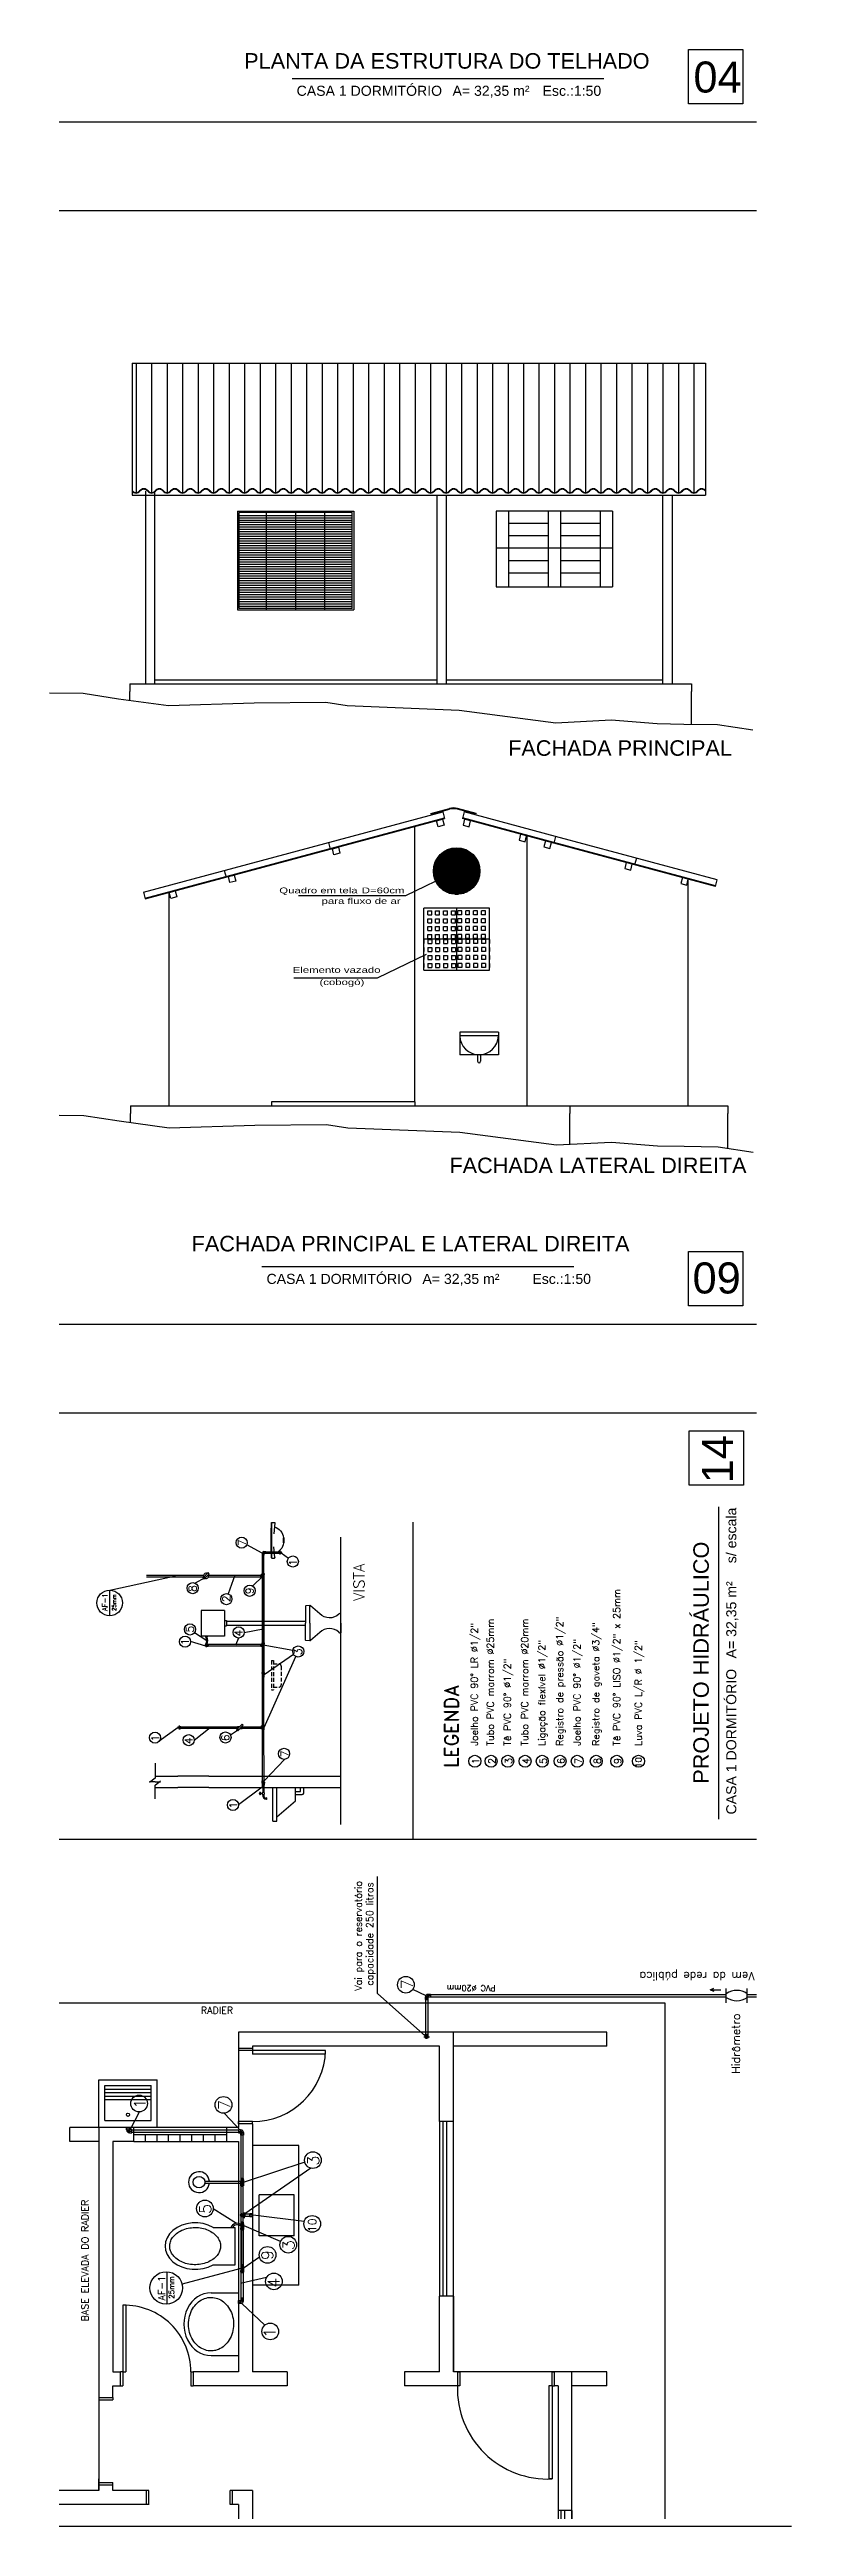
# Model space of a CAD drawing. Header units: millimetres. Extents: x 379 to 8329, y 269 to 4802.
# Drawn here: x 3710 to 4667, y 269 to 3461 of the extents above; entities that cross this region are included whole.
import ezdxf

# ---------------------------------------------------------------- set-up
doc = ezdxf.new("R2010")
doc.units = ezdxf.units.MM
doc.header["$LTSCALE"] = 20
doc.header["$MEASUREMENT"] = 0
doc.linetypes.add('DASHED2', pattern=[0.375, 0.25, -0.125])
for name, color, linetype in [('1', 7, 'Continuous'), ('ARQ-1', 1, 'Continuous'), ('ARQ-2', 2, 'Continuous'), ('ARQ-4', 4, 'Continuous'), ('ARQ-SIMB', 2, 'Continuous'), ('Cotas', 7, 'Continuous'), ('ELE-TXT', 9, 'Continuous'), ('FINA', 1, 'Continuous'), ('GROSSA', 1, 'Continuous'), ('HID-SIMB', 2, 'Continuous'), ('MURETA', 6, 'Continuous'), ('SAN-1', 1, 'Continuous'), ('SAN-SIMB', 2, 'Continuous'), ('Texto', 2, 'Continuous')]:
    doc.layers.add(name, color=color, linetype=linetype)
doc.styles.add('BUILD', font='romand.shx')
doc.styles.add('REGUA100', font='arial.ttf', dxfattribs={"width": 1.4})
doc.styles.add('ROMANS', font='romans.shx')
doc.styles.add('Textos Gd.', font='arial.ttf', dxfattribs={"height": 0.15})

msp = doc.modelspace()

# ---------------------------------------------------------------- texts
at = {"layer": '1', "color": 0, "style": 'REGUA100', "width": 1.4}
for s, p in [('Quadro em tela', (4006.356, 2373.579)), ('para fluxo de ar', (4060.966, 2359.945)), ('D=60cm', (4112.906, 2373.588)), ('Elemento vazado', (4023.707, 2271.066)), ('(cobogó)', (4058.245, 2255.329))]:
    msp.add_text(s, height=7.5, dxfattribs=at).set_placement(p)
at = {"layer": 'ELE-TXT', "style": 'BUILD'}
for s, height, p in [('VISTA', 14, (4116.2, 1461.544)), ('LEGENDA', 18, (4237.691, 1246.382))]:
    msp.add_text(s, height=height, rotation=90, dxfattribs=at).set_placement(p)
at = {"layer": 'Texto', "color": 3, "style": 'Textos Gd.'}
for s, height, p in [('PLANTA DA ESTRUTURA DO TELHADO', 20, (3961.098, 3436.523)), ('04', 40, (4540.848, 3405.719)), ('FACHADA PRINCIPAL', 20, (4301.73, 2550.85)), ('FACHADA LATERAL DIREITA', 20, (4225.911, 2012.9)), ('FACHADA PRINCIPAL E LATERAL DIREITA', 20, (3893.248, 1912.092)), ('09', 40, (4539.733, 1857.84))]:
    msp.add_text(s, height=height, dxfattribs=at).set_placement(p)
at = {"layer": 'Texto', "color": 2, "style": 'Textos Gd.'}
for s, p in [('CASA 1 DORMITÓRIO', (4028.773, 3401.49)), ('A= 32,35 m²', (4229.923, 3401.49)), ('Esc.:1:50', (4346.14, 3401.49)), ('CASA 1 DORMITÓRIO', (3989.942, 1870.14)), ('A= 32,35 m²', (4191.091, 1870.14)), ('Esc.:1:50', (4332.971, 1870.14))]:
    msp.add_text(s, height=13, dxfattribs=at).set_placement(p)
at = {"layer": 'Texto', "color": 3, "style": 'Textos Gd.'}
for s, height, p in [('14', 40, (4591.926, 1613.197)), ('PROJETO HIDRÁULICO', 20, (4560.688, 1225.958))]:
    msp.add_text(s, height=height, rotation=90, dxfattribs=at).set_placement(p)
at = {"layer": 'Texto', "color": 2}
for s, height, style, p in [('s/ escala', 13, 'Textos Gd.', (4596.161, 1510.131)), ('7', 10, 'ROMANS', (3963.393, 1532.351)), ('1', 10, 'ROMANS', (4028.993, 1506.841)), ('AF-1', 6.5, 'ROMANS', (3784.493, 1448.411)), ('25mm', 5, 'ROMANS', (3795.697, 1448.616)), ('8', 10, 'ROMANS', (3899.497, 1473.398)), ('9', 10, 'ROMANS', (3972.962, 1470.198)), ('A= 32,35 m²', 13, 'Textos Gd.', (4596.161, 1387.461)), ('2', 10, 'ROMANS', (3943.055, 1459.759)), ('1', 10, 'ROMANS', (3889.716, 1404.359)), ('5', 10, 'ROMANS', (3896.014, 1420.662)), ('4', 10, 'ROMANS', (3958.779, 1415.789)), ('3', 10, 'ROMANS', (4035.722, 1391.619)), ('CASA 1 DORMITÓRIO', 13, 'Textos Gd.', (4596.161, 1186.312)), ('1', 10, 'ROMANS', (3851.292, 1280.356)), ('4', 10, 'ROMANS', (3894.349, 1276.958)), ('6', 10, 'ROMANS', (3941.815, 1280.888)), ('7', 10, 'ROMANS', (4018.246, 1260.007)), ('1', 10, 'ROMANS', (3952.196, 1194.082)), ('1', 15, 'ROMANS', (3833.925, 807.045)), ('7', 15, 'ROMANS', (3942.876, 805.244)), ('10', 10.5, 'ROMANS', (4054.157, 647.787)), ('4', 15, 'ROMANS', (4006.759, 576.206)), ('1', 15, 'ROMANS', (4001.65, 511.873))]:
    msp.add_text(s, height=height, rotation=90, dxfattribs=dict(at, style=style)).set_placement(p)
at = {"layer": 'Texto', "style": 'ROMANS'}
for s, height, rotation, p in [('Tê PVC 90° LISO Ø1/2" x 25mm', 9, 90, (4446.089, 1274.738)), ('Tubo PVC marrom Ø25mm', 9, 90, (4283.172, 1274.738)), ('Tubo PVC marrom Ø20mm', 9, 90, (4327.417, 1274.738)), ('Registro de pressão Ø1/2"', 9, 90, (4372.618, 1274.738)), ('Joelho PVC 90° LR Ø1/2"', 9, 90, (4262.652, 1274.738)), ('Ligação flexível Ø1/2"', 9, 90, (4349.68, 1274.738)), ('Joelho PVC 90° Ø1/2"', 9, 90, (4394.881, 1274.738)), ('Registro de gaveta Ø3/4"', 9, 90, (4419.374, 1274.738)), ('Luva PVC L/R Ø 1/2"', 9, 90, (4474.257, 1274.738)), ('Tê PVC 90° Ø1/2"', 9, 90, (4305.154, 1274.738)), ('1', 9, 90, (4264.49, 1251.27)), ('2', 9, 90, (4285.403, 1251.27)), ('3', 9, 90, (4306.992, 1251.27)), ('4', 9, 90, (4329.255, 1251.27)), ('5', 9, 90, (4351.518, 1251.27)), ('6', 9, 90, (4374.455, 1251.27)), ('7', 9, 90, (4396.718, 1251.27)), ('8', 9, 90, (4421.211, 1251.27)), ('9', 9, 90, (4447.57, 1251.27)), ('10', 8, 90, (4473.954, 1246.358)), ('Vai para o reservatório', 9, 90, (4113.013, 959.1)), ('capacidade 250 litros', 9, 90, (4127.5, 965.722)), ('7', 15, 90, (4178.859, 960.773)), ('PVC Ø20mm', 7.5, 180, (4285.429, 966.229)), ('Vem da rede pública', 10.5, 180, (4619.758, 983.136)), ('Hidrômetro', 10.5, 90, (4600.845, 851.902)), ('3', 15, 90, (4057.895, 733.815)), ('BASE ELEVADA DO RADIER', 9, 90, (3760.023, 532.854)), ('5', 15, 90, (3918.538, 671.472)), ('9', 15, 90, (3998.543, 611.978)), ('3', 15, 90, (4026.035, 624.828)), ('AF-1', 9, 90, (3858.953, 559.927)), ('25mm', 6.75, 90, (3870.684, 562.089))]:
    msp.add_text(s, height=height, rotation=rotation, dxfattribs=at).set_placement(p)
msp.add_text('RADIER', height=9, dxfattribs=at).set_placement((3905.189, 929.197))

# ---------------------------------------------------------------- blocks, each defined once
blk = doc.blocks.new('11172F')
at = {"layer": 'ARQ-1'}
for q in [(-0.189, 0.333), (0.189, 0.333)]:
    blk.add_line((0, 0.333), q, dxfattribs=at)
at = {"layer": 'ARQ-2'}
for points in [[(0, 0), (-0.102, 0), (-0.102, 0, -0.610029), (-0.106, 0.008), (-0.102, 0.015, -0.035601), (-0.098, 0.019, 0.406195), (-0.1, 0.225), (-0.187, 0.323, -0.153597), (-0.189, 0.333), (-0.186, 0.374, -0.389559), (-0.179, 0.38), (0, 0.38)], [(0, 0), (0.102, 0), (0.102, 0, 0.610029), (0.106, 0.008), (0.102, 0.015, 0.035601), (0.098, 0.019, -0.406195), (0.1, 0.225), (0.187, 0.323, 0.153597), (0.189, 0.333), (0.186, 0.374, 0.389559), (0.179, 0.38), (0, 0.38)]]:
    blk.add_lwpolyline(points, format="xyb", dxfattribs=at)
blk = doc.blocks.new('1112F')
at = {"layer": 'ARQ-2'}
for p, q in [((-0.23, 0.161), (-0.23, 0.127)), ((-0.227, 0.164), (0.227, 0.164)), ((-0.224, 0.122), (-0.083, 0.136)), ((0.032, 0.009), (-0.033, 0.009)), ((-0.032, 0), (-0.033, 0.009)), ((0.032, 0), (-0.032, 0)), ((0.032, 0), (0.033, 0.009)), ((0.224, 0.122), (0.083, 0.136)), ((0.23, 0.161), (0.23, 0.127))]:
    blk.add_line(p, q, dxfattribs=at)
for centre, radius, start, end in [((-0.227, 0.161), 0.00252, 90, 180), ((-0.225, 0.127), 0.00503, 180, 275.5708), ((-0.033, -3.168), 3.337, 89.4406, 93.3532), ((-0.017, 0.167), 0.159, 194.1699, 264.3359), ((0.033, -3.168), 3.337, 86.6468, 90.5594), ((0.017, 0.167), 0.159, 275.6641, 345.8301), ((0.225, 0.127), 0.00503, 264.4292, 0), ((0.227, 0.161), 0.00252, 0, 90)]:
    blk.add_arc(centre, radius, start, end, dxfattribs=at)

# ---------------------------------------------------------------- hatches: boundary and pattern name
at = {"layer": '1'}
h = msp.add_hatch(dxfattribs=at)
h.set_pattern_fill('GRATE', color=1, scale=50, style=0)
h.set_pattern_definition([(0, (2166.3693, -2113.534), (0, 1.5625), []), (90, (2166.369, -2113.534), (-6.25, 4e-16), [])])
h.paths.add_polyline_path([(4205.227, 2402.317, 1), (4265.227, 2402.317, 1)])
h = msp.add_hatch(dxfattribs=at)
h.set_pattern_fill('SQUARE', color=1, scale=41, style=0)
h.set_pattern_definition([(0, (-3602.337, 459.994), (0, 5.125), [5.125, -5.125]), (90, (-3602.337, 459.994), (-5.125, 3e-16), [5.125, -5.125])])
h.paths.add_polyline_path([(4235.227, 2354.654), (4192.727, 2354.654), (4192.727, 2314.654), (4235.227, 2314.654)])
h = msp.add_hatch(dxfattribs=at)
h.set_pattern_fill('SQUARE', color=1, scale=41, style=0)
h.set_pattern_definition([(180, (12072.7903, 459.994), (0, 5.125), [5.125, -5.125]), (90, (12072.7903, 459.994), (5.125, 3e-16), [5.125, -5.125])])
h.paths.add_polyline_path([(4235.227, 2354.654), (4277.727, 2354.654), (4277.727, 2314.654), (4235.227, 2314.654)])
h = msp.add_hatch(dxfattribs=at)
h.set_pattern_fill('SQUARE', color=1, scale=41, style=0)
h.set_pattern_definition([(0, (-3602.337, 4169.315), (0, -5.125), [5.125, -5.125]), (270, (-3602.337, 4169.315), (-5.125, -3e-16), [5.125, -5.125])])
h.paths.add_polyline_path([(4235.227, 2274.654), (4192.727, 2274.654), (4192.727, 2314.654), (4235.227, 2314.654)])
h = msp.add_hatch(dxfattribs=at)
h.set_pattern_fill('SQUARE', color=1, scale=41, style=0)
h.set_pattern_definition([(180, (12072.7903, 4169.315), (0, -5.125), [5.125, -5.125]), (270, (12072.7903, 4169.315), (5.125, -3e-16), [5.125, -5.125])])
h.paths.add_polyline_path([(4235.227, 2274.654), (4277.727, 2274.654), (4277.727, 2314.654), (4235.227, 2314.654)])

# ---------------------------------------------------------------- linework, layer by layer
at = {"color": 1}
for p, q in [((4022.855, 3423.969), (4425.154, 3423.969)), ((3984.024, 1892.619), (4386.323, 1892.619)), ((4573.683, 1180.394), (4573.683, 1582.693))]:
    msp.add_line(p, q, dxfattribs=at)
at = {"layer": '1', "color": 1}
for p, q in [((4622.402, 3367.477), (3722.402, 3367.477)), ((4622.402, 3253.046), (3722.402, 3253.046)), ((3990.027, 2738.834), (3990.027, 2866.334)), ((4027.527, 2738.834), (4027.527, 2866.334)), ((4065.027, 2738.834), (4065.027, 2866.334)), ((4569.148, 2382.408), (4360.508, 2438.312)), ((4569.407, 2383.373), (4360.767, 2439.278)), ((4571.477, 2391.101), (4362.837, 2447.006)), ((4467.157, 2419.053), (4464.828, 2410.36)), ((4534.227, 2099.654), (4534.227, 2391.765)), ((4569.148, 2382.408), (4571.477, 2391.101)), ((4622.402, 1818.046), (3722.402, 1818.046)), ((4622.402, 1703.615), (3722.402, 1703.615)), ((3722.402, 943.38), (4504.096, 943.38)), ((4429.096, 905.88), (3953.596, 905.88)), ((3953.596, 905.88), (3953.596, 881.88)), ((3953.596, 881.88), (3953.596, 790.38)), ((4213.096, 887.88), (3971.596, 887.88)), ((3971.596, 887.88), (3971.596, 881.88)), ((3971.596, 884.88), (3971.596, 881.88)), ((3971.596, 881.88), (3971.596, 877.38)), ((4066.091, 881.88), (3971.596, 881.88)), ((4065.859, 877.38), (3971.596, 877.38)), ((4065.859, 877.38), (4066.091, 881.88)), ((4213.096, 790.38), (4213.096, 887.88)), ((4429.096, 887.88), (4231.096, 887.88)), ((4231.096, 790.38), (4231.096, 887.88)), ((3773.596, 782.88), (3773.596, 844.38)), ((3773.596, 844.38), (3848.596, 844.38)), ((3781.096, 791.88), (3781.096, 836.88)), ((3781.096, 836.88), (3841.096, 836.88)), ((3781.096, 832.38), (3841.096, 832.38)), ((3841.096, 791.88), (3841.096, 836.88)), ((3848.596, 782.88), (3848.596, 844.38)), ((3781.096, 827.88), (3841.096, 827.88)), ((3781.096, 823.38), (3841.096, 823.38)), ((3781.096, 818.88), (3841.096, 818.88)), ((3736.096, 764.88), (3736.096, 782.88)), ((3791.596, 782.88), (3736.096, 782.88)), ((3818.596, 782.88), (3773.596, 782.88)), ((3781.096, 791.88), (3841.096, 791.88)), ((3938.596, 782.88), (3818.596, 782.88)), ((3818.596, 773.88), (3938.596, 773.88)), ((3833.596, 764.88), (3833.596, 773.88)), ((3848.596, 764.88), (3848.596, 773.88)), ((3863.596, 764.88), (3863.596, 773.88)), ((3878.596, 764.88), (3878.596, 773.88)), ((3893.596, 764.88), (3893.596, 773.88)), ((3908.596, 764.88), (3908.596, 773.88)), ((3923.596, 764.88), (3923.596, 773.88)), ((3953.596, 782.88), (3938.596, 782.88)), ((3953.596, 787.38), (3953.596, 782.88)), ((3971.596, 787.38), (3971.596, 467.88)), ((4213.096, 790.38), (4213.096, 565.38)), ((4217.596, 790.38), (4217.596, 565.38)), ((4222.096, 790.38), (4222.096, 565.38)), ((4231.096, 565.38), (4231.096, 790.38)), ((3773.596, 764.88), (3736.096, 764.88)), ((3773.596, 764.88), (3773.596, 434.88)), ((3791.596, 764.88), (3791.596, 467.88)), ((3818.596, 764.88), (3791.596, 764.88)), ((3818.596, 764.88), (3938.596, 764.88)), ((3953.596, 764.88), (3953.596, 467.88)), ((4031.596, 759.63), (3971.596, 759.63)), ((4031.596, 579.63), (4031.596, 759.63)), ((3910.124, 713.88), (3956.792, 713.88)), ((3910.124, 710.88), (3956.792, 710.88)), ((4025.369, 695.88), (3980.369, 695.88)), ((3980.369, 643.38), (3980.369, 695.88)), ((4025.369, 643.38), (4025.369, 695.88)), ((3921.061, 653.964), (3949.351, 653.964)), ((3949.351, 605.964), (3949.351, 653.964)), ((4025.369, 643.38), (3980.369, 643.38)), ((3921.061, 605.964), (3949.351, 605.964)), ((4031.596, 579.63), (3971.596, 579.63)), ((3808.507, 553.621), (3804.346, 553.72)), ((3804.346, 553.72), (3804.346, 467.88)), ((3808.507, 553.621), (3808.507, 467.88)), ((3918.346, 569.88), (3953.596, 569.88)), ((4213.096, 467.88), (4213.096, 565.38)), ((4231.096, 565.38), (4231.096, 467.88)), ((3918.346, 488.88), (3953.596, 488.88)), ((3791.596, 434.88), (3791.596, 449.88)), ((3801.346, 449.88), (3801.346, 467.88)), ((3804.346, 467.88), (3801.346, 467.88)), ((3804.007, 467.88), (3808.507, 467.88)), ((3953.596, 467.88), (3895.435, 467.88)), ((4016.596, 449.88), (3895.435, 449.88)), ((4016.596, 467.88), (3971.596, 467.88)), ((4016.596, 467.88), (4016.596, 449.88)), ((4168.096, 467.88), (4168.096, 449.88)), ((4236.271, 449.88), (4168.096, 449.88)), ((4236.271, 467.88), (4231.096, 467.88)), ((4364.521, 467.88), (4239.271, 467.88)), ((4358.596, 449.88), (4354.096, 449.88)), ((4354.096, 449.88), (4354.096, 329.959)), ((4358.596, 467.88), (4361.596, 467.88)), ((4358.596, 449.88), (4358.596, 467.88)), ((4358.596, 449.88), (4361.596, 449.88)), ((4358.596, 449.88), (4358.596, 329.88)), ((4429.096, 449.88), (4429.096, 467.88)), ((3773.596, 431.88), (3773.596, 329.88)), ((3773.596, 325.38), (3773.596, 329.88)), ((3773.596, 322.38), (3773.596, 325.38)), ((3773.596, 314.88), (3773.596, 322.38)), ((3791.596, 314.88), (3791.596, 322.38)), ((4354.096, 329.959), (4358.596, 329.88)), ((4358.596, 329.88), (4354.096, 329.88)), ((3773.596, 314.88), (3722.402, 314.88)), ((3835.096, 296.88), (3722.402, 296.88)), ((3835.096, 314.88), (3791.596, 314.88)), ((3835.096, 296.88), (3835.096, 314.88)), ((3838.096, 296.88), (3838.096, 314.88)), ((3946.096, 314.88), (3943.096, 314.88)), ((3946.096, 296.88), (3943.096, 296.88)), ((3953.596, 296.88), (3953.596, 278.615)), ((3971.596, 314.88), (3971.596, 278.615)), ((4384.096, 289.38), (4384.096, 278.615)), ((4667.402, 268.615), (3722.402, 268.615))]:
    msp.add_line(p, q, dxfattribs=at)
at = {"layer": '1'}
for p, q in [((3816.527, 3056.723), (3816.527, 2886.942)), ((3821.527, 3056.723), (3821.527, 2890.124)), ((3841.527, 3056.723), (3841.527, 2890.124)), ((3861.527, 3056.723), (3861.527, 2890.124)), ((3881.527, 3056.723), (3881.527, 2890.124)), ((3901.527, 3056.723), (3901.527, 2890.124)), ((3921.527, 3056.723), (3921.527, 2890.124)), ((3941.527, 3056.723), (3941.527, 2890.124)), ((3961.527, 3056.723), (3961.527, 2890.124)), ((3981.527, 3056.723), (3981.527, 2890.124)), ((4001.527, 3056.723), (4001.527, 2890.124)), ((4021.527, 3056.723), (4021.527, 2890.124)), ((4041.527, 3056.723), (4041.527, 2890.124)), ((4061.527, 3056.723), (4061.527, 2890.124)), ((4081.527, 3056.723), (4081.527, 2890.124)), ((4101.527, 3056.723), (4101.527, 2890.124)), ((4121.527, 3056.723), (4121.527, 2890.124)), ((4141.527, 3056.723), (4141.527, 2890.124)), ((4161.527, 3056.723), (4161.527, 2890.124)), ((4181.527, 3056.723), (4181.527, 2890.124)), ((4201.527, 3056.723), (4201.527, 2890.124)), ((4221.527, 3056.723), (4221.527, 2890.124)), ((4241.527, 3056.723), (4241.527, 2890.124)), ((4261.527, 3056.723), (4261.527, 2890.124)), ((4281.527, 3056.723), (4281.527, 2890.124)), ((4301.527, 3056.723), (4301.527, 2890.124)), ((4321.527, 3056.723), (4321.527, 2890.124)), ((4341.527, 3056.723), (4341.527, 2890.124)), ((4361.527, 3056.723), (4361.527, 2890.124)), ((4381.527, 3056.723), (4381.527, 2890.124)), ((4401.527, 3056.723), (4401.527, 2890.124)), ((4421.527, 3056.723), (4421.527, 2890.124)), ((4441.527, 3056.723), (4441.527, 2890.124)), ((4461.527, 3056.723), (4461.527, 2890.124)), ((4481.527, 3056.723), (4481.527, 2890.124)), ((4501.527, 3056.723), (4501.527, 2890.124)), ((4521.527, 3056.723), (4521.527, 2890.124)), ((4541.527, 3056.723), (4541.527, 2890.124)), ((4556.527, 3056.723), (4556.527, 2886.942)), ((3823.027, 2889.524), (3823.027, 2889.442)), ((3841.527, 2889.524), (3841.527, 2889.442)), ((4436.277, 2866.334), (4286.277, 2866.334)), ((4353.277, 2850.334), (4302.277, 2850.334)), ((4353.277, 2866.334), (4353.277, 2768.81)), ((4369.277, 2866.334), (4369.277, 2768.81)), ((4420.277, 2850.334), (4369.277, 2850.334)), ((4436.277, 2818.334), (4286.277, 2818.334)), ((4353.277, 2834.334), (4302.277, 2834.334)), ((4420.277, 2834.334), (4369.277, 2834.334)), ((4353.277, 2802.334), (4302.277, 2802.334)), ((4353.277, 2786.334), (4302.277, 2786.334)), ((4420.277, 2802.334), (4369.277, 2802.334)), ((4420.277, 2786.334), (4369.277, 2786.334)), ((3831.089, 2375.054), (4217.459, 2478.582)), ((3833.159, 2367.327), (4219.529, 2470.854)), ((3833.418, 2366.361), (4219.788, 2469.888)), ((4201.99, 2476.507), (4226.05, 2482.954)), ((4201.99, 2476.507), (4202.249, 2475.542)), ((4202.249, 2475.542), (4226.05, 2481.919)), ((4217.459, 2478.582), (4219.788, 2469.888)), ((4260.463, 2476.507), (4236.403, 2482.954)), ((4260.204, 2475.542), (4236.403, 2481.919)), ((4244.994, 2478.582), (4242.665, 2469.888)), ((4360.508, 2438.312), (4242.665, 2469.888)), ((4360.767, 2439.278), (4242.924, 2470.854)), ((4362.837, 2447.006), (4244.994, 2478.582)), ((4260.463, 2476.507), (4260.204, 2475.542)), ((4069.672, 2438.982), (4072.002, 2430.289)), ((4326.227, 2099.654), (4326.227, 2447.498)), ((4362.837, 2447.006), (4360.508, 2438.312)), ((3935.408, 2403.007), (3937.738, 2394.313)), ((3831.089, 2375.054), (3833.418, 2366.361)), ((4235.227, 2354.654), (4235.227, 2274.654)), ((4277.727, 2314.654), (4192.727, 2314.654)), ((4239.227, 2194.826), (4239.227, 2165.554)), ((4289.227, 2194.826), (4239.227, 2194.826)), ((4289.227, 2189.826), (4239.227, 2189.826)), ((4289.227, 2194.826), (4289.227, 2165.554)), ((4289.227, 2165.554), (4239.227, 2165.554)), ((4381.227, 2099.654), (4585.277, 2099.654)), ((4585.277, 2099.654), (4585.277, 2089.654)), ((4585.277, 2044.653), (4585.277, 2089.654)), ((4231.096, 905.88), (3953.596, 905.88)), ((3953.596, 905.88), (3953.596, 782.88)), ((4231.096, 467.88), (4231.096, 905.88)), ((3953.596, 782.88), (3773.596, 782.88)), ((3773.596, 782.88), (3773.596, 314.88)), ((4384.096, 467.88), (4231.096, 467.88)), ((4384.096, 278.615), (4384.096, 467.88)), ((3773.596, 314.88), (3722.402, 314.88))]:
    msp.add_line(p, q, dxfattribs=at)
at = {"layer": '1', "color": 0}
for p, q in [((3954.527, 2740.834), (3954.527, 2864.334)), ((4100.527, 2740.834), (4100.527, 2864.334)), ((4233.302, 2401.12), (4169.355, 2370.338)), ((4169.355, 2370.338), (4031.221, 2370.338)), ((4195.828, 2294.739), (4132.797, 2264.399)), ((4132.797, 2264.399), (4025.166, 2264.399))]:
    msp.add_line(p, q, dxfattribs=at)
at = {"layer": '1', "color": 3}
for p, q in [((3813.527, 2621.985), (3813.527, 2633.81)), ((4538.527, 2643.81), (4538.527, 2633.81)), ((4538.527, 2591.246), (4538.527, 2633.81)), ((4181.227, 2104.654), (4181.227, 2459.556)), ((3864.227, 2099.654), (3864.227, 2374.616)), ((4192.727, 2274.654), (4192.727, 2354.654)), ((4277.727, 2354.654), (4192.727, 2354.654)), ((4277.727, 2274.654), (4277.727, 2354.654)), ((4192.727, 2274.654), (4277.727, 2274.654)), ((3814.227, 2099.654), (3814.227, 2089.654)), ((3814.227, 2077.83), (3814.227, 2089.654)), ((3996.227, 2104.654), (3996.227, 2099.654)), ((4181.227, 2104.654), (4181.227, 2099.654)), ((4381.227, 2099.654), (4381.227, 2089.654)), ((4381.227, 2049.764), (4381.227, 2089.654))]:
    msp.add_line(p, q, dxfattribs=at)
at = {"layer": '1', "color": 2}
for p, q in [((3998.125, 1177.872), (3998.125, 1220.872)), ((4003.125, 1177.872), (4003.125, 1220.872)), ((4027.396, 1204.013), (4027.396, 1220.872)), ((4033.866, 1215.908), (4033.866, 1220.872)), ((4037.866, 1213.908), (4037.866, 1220.872)), ((4003.125, 1183.154), (4027.396, 1204.013)), ((3998.125, 1177.872), (4003.125, 1177.872)), ((4583.259, 943.699), (4583.259, 962.089)), ((4610.235, 943.699), (4610.235, 962.089))]:
    msp.add_line(p, q, dxfattribs=at)
at = {"layer": '1', "color": 1}
for points in [[(4534.67, 3391.155), (4534.67, 3461.155), (4604.67, 3461.155), (4604.67, 3391.155)], [(4355.54, 2431.362), (4357.61, 2439.089), (4349.883, 2441.159), (4347.812, 2433.432)], [(4459.86, 2403.409), (4461.93, 2411.136), (4454.203, 2413.207), (4452.132, 2405.48)], [(4532.156, 2384.037), (4534.227, 2391.765), (4526.499, 2393.835), (4524.429, 2386.108)], [(4534.67, 1841.724), (4534.67, 1911.724), (4604.67, 1911.724), (4604.67, 1841.724)], [(4535.402, 1610.615), (4535.402, 1680.615), (4605.402, 1680.615), (4605.402, 1610.615)]]:
    msp.add_lwpolyline(points, close=True, dxfattribs=at)
at = {"layer": '1', "color": 4}
for points in [[(3798.868, 2623.98), (3753.417, 2630.966), (3709.818, 2631.617)], [(4528.368, 2591.397), (4493.885, 2591.911), (4434.449, 2596.569), (4363.359, 2593.076), (4238.66, 2609.378), (4094.149, 2615.2), (4066.604, 2619.387), (3974.112, 2618.693), (3863.398, 2615.2), (3798.868, 2623.98)], [(4617.419, 2583.761), (4571.968, 2590.747), (4528.368, 2591.397)], [(3799.568, 2079.824), (3754.117, 2086.811), (3722.402, 2087.284)], [(4529.068, 2047.242), (4494.585, 2047.756), (4435.149, 2052.413), (4364.059, 2048.92), (4239.36, 2065.222), (4094.849, 2071.044), (4067.303, 2075.231), (3974.812, 2074.537), (3864.098, 2071.044), (3799.568, 2079.824)], [(4618.118, 2039.605), (4572.667, 2046.591), (4529.068, 2047.242)]]:
    msp.add_lwpolyline(points, dxfattribs=at)
at = {"layer": '1'}
for points in [[(4211.234, 2459.314), (4209.163, 2467.041), (4216.89, 2469.112), (4218.961, 2461.385)], [(4251.22, 2459.314), (4253.29, 2467.041), (4245.563, 2469.112), (4243.492, 2461.385)], [(4076.97, 2423.338), (4074.899, 2431.066), (4082.627, 2433.136), (4084.697, 2425.409)], [(4323.516, 2439.942), (4325.587, 2447.67), (4317.859, 2449.74), (4315.789, 2442.013)], [(3942.706, 2387.362), (3940.636, 2395.09), (3948.363, 2397.16), (3950.434, 2389.433)], [(3866.297, 2366.889), (3864.227, 2374.616), (3871.954, 2376.687), (3874.025, 2368.959)]]:
    msp.add_lwpolyline(points, close=True, dxfattribs=at)
msp.add_circle((4235.227, 2402.317), 30, dxfattribs=at)
at = {"layer": '1', "color": 1}
for centre, radius in [((3811.096, 799.254), 2.044), ((3902.776, 712.38), 7.5)]:
    msp.add_circle(centre, radius, dxfattribs=at)
at = {"layer": '1'}
for centre, radius, start, end in [((3821.527, 2895.903), 6.379, 218.388003, 321.611997), ((3821.527, 2895.903), 5.779, 218.388003, 321.611997), ((3831.527, 2887.98), 6.979, 38.388003, 141.611997), ((3831.527, 2887.98), 6.379, 38.388003, 141.611997), ((3841.527, 2895.903), 6.379, 218.388003, 321.611997), ((3841.527, 2895.903), 5.779, 218.388003, 321.611997), ((3851.527, 2887.98), 6.979, 38.388003, 141.611997), ((3851.527, 2887.98), 6.379, 38.388003, 141.611997), ((3861.527, 2895.903), 6.379, 218.388003, 321.611997), ((3861.527, 2895.903), 5.779, 218.388003, 321.611997), ((3871.527, 2887.98), 6.979, 38.388003, 141.611997), ((3871.527, 2887.98), 6.379, 38.388003, 141.611997), ((3881.527, 2895.903), 6.379, 218.388003, 321.611997), ((3881.527, 2895.903), 5.779, 218.388003, 321.611997), ((3891.527, 2887.98), 6.979, 38.388003, 141.611997), ((3891.527, 2887.98), 6.379, 38.388003, 141.611997), ((3901.527, 2895.903), 6.379, 218.388003, 321.611997), ((3901.527, 2895.903), 5.779, 218.388003, 321.611997), ((3911.527, 2887.98), 6.979, 38.388003, 141.611997), ((3911.527, 2887.98), 6.379, 38.388003, 141.611997), ((3921.527, 2895.903), 6.379, 218.388003, 321.611997), ((3921.527, 2895.903), 5.779, 218.388003, 321.611997), ((3931.527, 2887.98), 6.979, 38.388003, 141.611997), ((3931.527, 2887.98), 6.379, 38.388003, 141.611997), ((3941.527, 2895.903), 6.379, 218.388003, 321.611997), ((3941.527, 2895.903), 5.779, 218.388003, 321.611997), ((3951.527, 2887.98), 6.979, 38.388003, 141.611997), ((3951.527, 2887.98), 6.379, 38.388003, 141.611997), ((3961.527, 2895.903), 6.379, 218.388003, 321.611997), ((3961.527, 2895.903), 5.779, 218.388003, 321.611997), ((3971.527, 2887.98), 6.979, 38.388003, 141.611997), ((3971.527, 2887.98), 6.379, 38.388003, 141.611997), ((3981.527, 2895.903), 6.379, 218.388003, 321.611997), ((3981.527, 2895.903), 5.779, 218.388003, 321.611997), ((3991.527, 2887.98), 6.979, 38.388003, 141.611997), ((3991.527, 2887.98), 6.379, 38.388003, 141.611997), ((4001.527, 2895.903), 6.379, 218.388003, 321.611997), ((4001.527, 2895.903), 5.779, 218.388003, 321.611997), ((4011.527, 2887.98), 6.979, 38.388003, 141.611997), ((4011.527, 2887.98), 6.379, 38.388003, 141.611997), ((4021.527, 2895.903), 6.379, 218.388003, 321.611997), ((4021.527, 2895.903), 5.779, 218.388003, 321.611997), ((4031.527, 2887.98), 6.979, 38.388003, 141.611997), ((4031.527, 2887.98), 6.379, 38.388003, 141.611997), ((4041.527, 2895.903), 6.379, 218.388003, 321.611997), ((4041.527, 2895.903), 5.779, 218.388003, 321.611997), ((4051.527, 2887.98), 6.979, 38.388003, 141.611997), ((4051.527, 2887.98), 6.379, 38.388003, 141.611997), ((4061.527, 2895.903), 6.379, 218.388003, 321.611997), ((4061.527, 2895.903), 5.779, 218.388003, 321.611997), ((4071.527, 2887.98), 6.979, 38.388003, 141.611997), ((4071.527, 2887.98), 6.379, 38.388003, 141.611997), ((4081.527, 2895.903), 6.379, 218.388003, 321.611997), ((4081.527, 2895.903), 5.779, 218.388003, 321.611997), ((4091.527, 2887.98), 6.979, 38.388003, 141.611997), ((4091.527, 2887.98), 6.379, 38.388003, 141.611997), ((4101.527, 2895.903), 6.379, 218.388003, 321.611997), ((4101.527, 2895.903), 5.779, 218.388003, 321.611997), ((4111.527, 2887.98), 6.979, 38.388003, 141.611997), ((4111.527, 2887.98), 6.379, 38.388003, 141.611997), ((4121.527, 2895.903), 6.379, 218.388003, 321.611997), ((4121.527, 2895.903), 5.779, 218.388003, 321.611997), ((4131.527, 2887.98), 6.979, 38.388003, 141.611997), ((4131.527, 2887.98), 6.379, 38.388003, 141.611997), ((4141.527, 2895.903), 6.379, 218.388003, 321.611997), ((4141.527, 2895.903), 5.779, 218.388003, 321.611997), ((4151.527, 2887.98), 6.979, 38.388003, 141.611997), ((4151.527, 2887.98), 6.379, 38.388003, 141.611997), ((4161.527, 2895.903), 6.379, 218.388003, 321.611997), ((4161.527, 2895.903), 5.779, 218.388003, 321.611997), ((4171.527, 2887.98), 6.979, 38.388003, 141.611997), ((4171.527, 2887.98), 6.379, 38.388003, 141.611997), ((4181.527, 2895.903), 6.379, 218.388003, 321.611997), ((4181.527, 2895.903), 5.779, 218.388003, 321.611997), ((4191.527, 2887.98), 6.979, 38.388003, 141.611997), ((4191.527, 2887.98), 6.379, 38.388003, 141.611997), ((4201.527, 2895.903), 6.379, 218.388003, 321.611997), ((4201.527, 2895.903), 5.779, 218.388003, 321.611997), ((4211.527, 2887.98), 6.979, 38.388003, 141.611997), ((4211.527, 2887.98), 6.379, 38.388003, 141.611997), ((4221.527, 2895.903), 6.379, 218.388003, 321.611997), ((4221.527, 2895.903), 5.779, 218.388003, 321.611997), ((4231.527, 2887.98), 6.979, 38.388003, 141.611997), ((4231.527, 2887.98), 6.379, 38.388003, 141.611997), ((4241.527, 2895.903), 6.379, 218.388003, 321.611997), ((4241.527, 2895.903), 5.779, 218.388003, 321.611997), ((4251.527, 2887.98), 6.979, 38.388003, 141.611997), ((4251.527, 2887.98), 6.379, 38.388003, 141.611997), ((4261.527, 2895.903), 6.379, 218.388003, 321.611997), ((4261.527, 2895.903), 5.779, 218.388003, 321.611997), ((4271.527, 2887.98), 6.979, 38.388003, 141.611997), ((4271.527, 2887.98), 6.379, 38.388003, 141.611997), ((4281.527, 2895.903), 6.379, 218.388003, 321.611997), ((4281.527, 2895.903), 5.779, 218.388003, 321.611997), ((4291.527, 2887.98), 6.979, 38.388003, 141.611997), ((4291.527, 2887.98), 6.379, 38.388003, 141.611997), ((4301.527, 2895.903), 6.379, 218.388003, 321.611997), ((4301.527, 2895.903), 5.779, 218.388003, 321.611997), ((4311.527, 2887.98), 6.979, 38.388003, 141.611997), ((4311.527, 2887.98), 6.379, 38.388003, 141.611997), ((4321.527, 2895.903), 6.379, 218.388003, 321.611997), ((4321.527, 2895.903), 5.779, 218.388003, 321.611997), ((4331.527, 2887.98), 6.979, 38.388003, 141.611997), ((4331.527, 2887.98), 6.379, 38.388003, 141.611997), ((4341.527, 2895.903), 6.379, 218.388003, 321.611997), ((4341.527, 2895.903), 5.779, 218.388003, 321.611997), ((4351.527, 2887.98), 6.979, 38.388003, 141.611997), ((4351.527, 2887.98), 6.379, 38.388003, 141.611997), ((4361.527, 2895.903), 6.379, 218.388003, 321.611997), ((4361.527, 2895.903), 5.779, 218.388003, 321.611997), ((4371.527, 2887.98), 6.979, 38.388003, 141.611997), ((4371.527, 2887.98), 6.379, 38.388003, 141.611997), ((4381.527, 2895.903), 6.379, 218.388003, 321.611997), ((4381.527, 2895.903), 5.779, 218.388003, 321.611997), ((4391.527, 2887.98), 6.979, 38.388003, 141.611997), ((4391.527, 2887.98), 6.379, 38.388003, 141.611997), ((4401.527, 2895.903), 6.379, 218.388003, 321.611997), ((4401.527, 2895.903), 5.779, 218.388003, 321.611997), ((4411.527, 2887.98), 6.979, 38.388003, 141.611997), ((4411.527, 2887.98), 6.379, 38.388003, 141.611997), ((4421.527, 2895.903), 6.379, 218.388003, 321.611997), ((4421.527, 2895.903), 5.779, 218.388003, 321.611997), ((4431.527, 2887.98), 6.979, 38.388003, 141.611997), ((4431.527, 2887.98), 6.379, 38.388003, 141.611997), ((4441.527, 2895.903), 6.379, 218.388003, 321.611997), ((4441.527, 2895.903), 5.779, 218.388003, 321.611997), ((4451.527, 2887.98), 6.979, 38.388003, 141.611997), ((4451.527, 2887.98), 6.379, 38.388003, 141.611997), ((4461.527, 2895.903), 6.379, 218.388003, 321.611997), ((4461.527, 2895.903), 5.779, 218.388003, 321.611997), ((4471.527, 2887.98), 6.979, 38.388003, 141.611997), ((4471.527, 2887.98), 6.379, 38.388003, 141.611997), ((4481.527, 2895.903), 6.379, 218.388003, 321.611997), ((4481.527, 2895.903), 5.779, 218.388003, 321.611997), ((4491.527, 2887.98), 6.979, 38.388003, 141.611997), ((4491.527, 2887.98), 6.379, 38.388003, 141.611997), ((4501.527, 2895.903), 6.379, 218.388003, 321.611997), ((4501.527, 2895.903), 5.779, 218.388003, 321.611997), ((4511.527, 2887.98), 6.979, 38.388003, 141.611997), ((4511.527, 2887.98), 6.379, 38.388003, 141.611997), ((4521.527, 2895.903), 6.379, 218.388003, 321.611997), ((4521.527, 2895.903), 5.779, 218.388003, 321.611997), ((4531.527, 2887.98), 6.979, 38.388003, 141.611997), ((4531.527, 2887.98), 6.379, 38.388003, 141.611997), ((4541.527, 2895.903), 6.379, 218.388003, 321.611997), ((4541.527, 2895.903), 5.779, 218.388003, 321.611997), ((4551.527, 2887.98), 6.979, 38.388003, 141.611997), ((4551.527, 2887.98), 6.379, 38.388003, 141.611997), ((4231.227, 2463.636), 20, 75, 105), ((4231.227, 2462.601), 20, 75, 105), ((4264.227, 2157.085), 2, 180, 0)]:
    msp.add_arc(centre, radius, start, end, dxfattribs=at)
at = {"layer": '1', "color": 2}
for centre, radius, start, end in [((4035.866, 1213.908), 2, 270, 0), ((4596.747, 936.299), 23.254, 54.546389, 125.453611), ((4596.747, 969.489), 23.254, 234.546389, 305.453611)]:
    msp.add_arc(centre, radius, start, end, dxfattribs=at)
at = {"layer": '1', "color": 1}
msp.add_arc((3902.776, 712.38), 13.5, 6.37937, 353.62063, dxfattribs=at)
for centre, major_axis, ratio, start_param, end_param in [((3897.783, 629.964), (-38.796, 0), 0.77328519, 4.06888787, 8.49748274), ((3918.346, 529.38), (0, -40.5), 0.8669906, 3.14159265, 6.28318531)]:
    msp.add_ellipse(centre, major_axis=major_axis, ratio=ratio, start_param=start_param, end_param=end_param, dxfattribs=at)
for points, knots in [([(3930.579, 629.964), (3930.579, 631.916), (3930.248, 633.869), (3928.905, 637.723), (3927.89, 639.623), (3925.168, 643.245), (3923.461, 644.963), (3919.433, 648.051), (3917.113, 649.419), (3912.024, 651.661), (3909.255, 652.534), (3903.486, 653.696), (3900.485, 653.983), (3894.491, 653.943), (3891.499, 653.615), (3885.76, 652.378), (3883.015, 651.469), (3877.985, 649.163), (3875.701, 647.767), (3871.753, 644.634), (3870.09, 642.899), (3867.458, 639.254), (3866.489, 637.346), (3865.236, 633.485), (3864.949, 631.531), (3865.036, 627.628), (3865.41, 625.676), (3866.843, 621.83), (3867.905, 619.937), (3870.716, 616.34), (3872.468, 614.64), (3876.575, 611.598), (3878.93, 610.259), (3884.076, 608.082), (3886.867, 607.245), (3892.666, 606.16), (3895.674, 605.913), (3901.665, 606.033), (3904.649, 606.401), (3910.354, 607.713), (3913.075, 608.658), (3918.044, 611.027), (3920.291, 612.45), (3924.158, 615.627), (3925.777, 617.379), (3928.318, 621.046), (3929.242, 622.96), (3930.329, 626.573), (3930.579, 628.269), (3930.579, 629.964)], [0, 0, 0, 0, 0.2632406, 0.2632406, 0.52648119, 0.52648119, 0.78972179, 0.78972179, 1.05296239, 1.05296239, 1.31620298, 1.31620298, 1.57944358, 1.57944358, 1.84268417, 1.84268417, 2.10592477, 2.10592477, 2.36916537, 2.36916537, 2.63240596, 2.63240596, 2.89564656, 2.89564656, 3.15888716, 3.15888716, 3.42212775, 3.42212775, 3.68536835, 3.68536835, 3.94860894, 3.94860894, 4.21184954, 4.21184954, 4.47509014, 4.47509014, 4.73833073, 4.73833073, 5.00157133, 5.00157133, 5.26481193, 5.26481193, 5.52805252, 5.52805252, 5.79129312, 5.79129312, 6.05453371, 6.05453371, 6.28318531, 6.28318531, 6.28318531, 6.28318531]), ([(3918.346, 494.88), (3920.247, 494.88), (3922.148, 495.102), (3926.806, 496.204), (3929.528, 497.355), (3934.616, 500.589), (3936.981, 502.673), (3941.111, 507.625), (3942.873, 510.493), (3945.595, 516.758), (3946.554, 520.153), (3947.551, 527.139), (3947.591, 530.728), (3946.746, 537.744), (3945.861, 541.169), (3943.274, 547.518), (3941.572, 550.442), (3937.544, 555.523), (3935.221, 557.679), (3930.194, 561.067), (3927.492, 562.299), (3921.942, 563.781), (3919.092, 564.033), (3913.44, 563.551), (3910.637, 562.816), (3905.286, 560.386), (3902.739, 558.688), (3898.142, 554.431), (3896.094, 551.872), (3892.723, 546.103), (3891.402, 542.896), (3889.643, 536.136), (3889.205, 532.586), (3889.264, 525.496), (3889.761, 521.957), (3891.632, 515.242), (3893.005, 512.068), (3896.467, 506.382), (3898.554, 503.873), (3903.213, 499.725), (3905.784, 498.087), (3911.167, 495.779), (3913.979, 495.107), (3917.32, 494.897), (3917.833, 494.88), (3918.346, 494.88)], [0, 0, 0, 0, 0.20226286, 0.20226286, 0.50357911, 0.50357911, 0.80489536, 0.80489536, 1.10621161, 1.10621161, 1.40752786, 1.40752786, 1.70884411, 1.70884411, 2.01016036, 2.01016036, 2.31147661, 2.31147661, 2.61279286, 2.61279286, 2.91410911, 2.91410911, 3.21542536, 3.21542536, 3.51674161, 3.51674161, 3.81805786, 3.81805786, 4.11937411, 4.11937411, 4.42069036, 4.42069036, 4.72200661, 4.72200661, 5.02332286, 5.02332286, 5.32463911, 5.32463911, 5.62595536, 5.62595536, 5.92727161, 5.92727161, 6.22858786, 6.22858786, 6.28318531, 6.28318531, 6.28318531, 6.28318531])]:
    msp.add_open_spline(points, degree=3, knots=knots, dxfattribs=at)
at = {"layer": 'ARQ-4', "color": 1}
for p, q in [((3984.615, 1369.374), (3984.615, 1520.617)), ((3986.615, 1369.372), (3986.615, 1520.617)), ((3988.969, 1524.935), (4005.358, 1524.935)), ((3989.016, 1523.052), (4005.358, 1523.052)), ((3834.857, 1494.813), (3908.728, 1494.813)), ((3834.857, 1492.813), (3908.743, 1492.813)), ((3915.097, 1492.813), (3982.522, 1492.813)), ((3915.111, 1494.813), (3982.511, 1494.813)), ((3984.612, 1496.871), (3984.612, 1401.279)), ((3984.615, 1301.457), (3984.613, 1490.754)), ((3986.612, 1496.87), (3986.612, 1401.281)), ((3986.615, 1301.456), (3986.613, 1490.755)), ((3982.518, 1405.338), (3914.386, 1405.338)), ((3984.609, 1407.397), (3984.615, 1430.329)), ((3984.615, 1435.329), (3984.615, 1363.256)), ((3986.609, 1407.395), (3986.615, 1430.329)), ((3986.615, 1435.329), (3986.615, 1363.257)), ((3982.518, 1403.338), (3914.386, 1403.338)), ((3879.386, 1299.399), (3952.615, 1299.399)), ((3879.386, 1297.399), (3952.615, 1297.399)), ((3958.615, 1299.399), (3982.511, 1299.399)), ((3958.615, 1297.399), (3982.511, 1297.399)), ((3984.657, 1229.808), (3984.63, 1295.34)), ((3986.657, 1229.808), (3986.63, 1295.341))]:
    msp.add_line(p, q, dxfattribs=at)
for centre, radius, start, end in [((3904.258, 1410.499), 8.657, 326.787102, 32.566969), ((3904.076, 1410.52), 10, 331.070821, 27.638834)]:
    msp.add_arc(centre, radius, start, end, dxfattribs=at)
at = {"layer": 'ARQ-SIMB', "color": 1}
for p, q in [((3986.986, 1229.808), (4013.018, 1257.327)), ((3984.129, 1221.509), (3953.711, 1198.562)), ((4196.053, 952.426), (4178.605, 960.792)), ((3814.151, 779.621), (3826.083, 803.025)), ((3957.741, 777.867), (3935.033, 801.224)), ((4039.426, 738.114), (3961.231, 712.452)), ((4047.186, 730.362), (3962.066, 671.648)), ((3921.252, 678.444), (3951.007, 659.353)), ((4008.1, 636.041), (3961.231, 656.145)), ((4038.513, 661.575), (3972.812, 669.689)), ((3956.792, 601.101), (3880.895, 580.825)), ((3989.962, 589.5), (3958.233, 582.328)), ((3958.033, 556.111), (3987.536, 527.921))]:
    msp.add_line(p, q, dxfattribs=at)
at = {"layer": 'ARQ-SIMB', "color": 2}
for p, q in [((3956.663, 716.164), (3956.627, 715.187)), ((3956.627, 715.186), (3960.315, 715.189)), ((3956.627, 715.187), (3956.792, 714.889)), ((3956.627, 709.718), (3956.792, 710.015)), ((3956.663, 708.74), (3956.627, 709.718)), ((3956.627, 709.718), (3960.315, 709.715)), ((3960.304, 717.04), (3956.658, 717.038)), ((3956.658, 717.038), (3956.662, 716.481)), ((3956.658, 707.866), (3956.662, 708.423)), ((3960.304, 707.864), (3956.658, 707.866)), ((3960.307, 716.484), (3956.662, 716.481)), ((3960.307, 708.42), (3956.662, 708.423)), ((3960.308, 716.166), (3956.663, 716.164)), ((3960.308, 708.738), (3956.663, 708.74)), ((3956.792, 714.889), (3960.152, 714.901)), ((3956.792, 714.889), (3956.792, 710.015)), ((3961.221, 712.452), (3956.792, 712.452)), ((3956.792, 710.015), (3960.152, 710.003)), ((3958.481, 718.165), (3958.481, 706.231)), ((3960.315, 715.189), (3960.152, 714.901)), ((3960.152, 714.901), (3960.152, 710.003)), ((3960.315, 709.715), (3960.152, 710.003)), ((3960.307, 716.484), (3960.304, 717.04)), ((3960.307, 708.42), (3960.304, 707.864)), ((3960.315, 715.189), (3960.308, 716.166)), ((3960.315, 709.715), (3960.308, 708.738)), ((3956.673, 659.857), (3956.636, 658.88)), ((3956.636, 658.879), (3960.325, 658.882)), ((3956.636, 658.88), (3956.802, 658.582)), ((3956.636, 653.411), (3956.802, 653.708)), ((3956.636, 653.411), (3960.325, 653.408)), ((3956.673, 652.433), (3956.636, 653.411)), ((3960.313, 660.733), (3956.668, 660.731)), ((3956.668, 660.731), (3956.671, 660.174)), ((3956.668, 651.559), (3956.671, 652.116)), ((3960.313, 651.557), (3956.668, 651.559)), ((3960.316, 660.177), (3956.671, 660.174)), ((3960.316, 652.113), (3956.671, 652.116)), ((3960.318, 659.859), (3956.673, 659.857)), ((3960.318, 652.431), (3956.673, 652.433)), ((3956.802, 658.582), (3960.162, 658.594)), ((3956.802, 658.582), (3956.802, 653.708)), ((3961.231, 656.145), (3956.802, 656.145)), ((3956.802, 653.708), (3960.162, 653.696)), ((3958.491, 661.858), (3958.491, 649.924)), ((3960.325, 658.882), (3960.162, 658.594)), ((3960.162, 658.594), (3960.162, 653.696)), ((3960.325, 653.408), (3960.162, 653.696)), ((3960.316, 660.177), (3960.313, 660.733)), ((3960.316, 652.113), (3960.313, 651.557)), ((3960.325, 658.882), (3960.318, 659.859)), ((3960.325, 653.408), (3960.318, 652.431)), ((3958.481, 606.815), (3958.481, 594.88)), ((3956.663, 604.813), (3956.627, 603.836)), ((3956.627, 603.836), (3960.315, 603.838)), ((3956.627, 603.836), (3956.792, 603.538)), ((3956.627, 598.367), (3956.792, 598.664)), ((3956.627, 598.367), (3960.315, 598.365)), ((3956.663, 597.39), (3956.627, 598.367)), ((3960.304, 605.69), (3956.658, 605.687)), ((3956.658, 605.687), (3956.662, 605.131)), ((3956.658, 596.516), (3956.662, 597.072)), ((3960.304, 596.513), (3956.658, 596.516)), ((3960.307, 605.133), (3956.662, 605.131)), ((3960.307, 597.07), (3956.662, 597.072)), ((3960.308, 604.815), (3956.663, 604.813)), ((3960.308, 597.387), (3956.663, 597.39)), ((3956.792, 603.538), (3960.152, 603.551)), ((3956.792, 603.538), (3956.792, 598.664)), ((3961.221, 601.101), (3956.792, 601.101)), ((3956.792, 598.664), (3960.152, 598.652)), ((3960.315, 603.838), (3960.152, 603.551)), ((3960.152, 603.551), (3960.152, 598.652)), ((3960.315, 598.364), (3960.152, 598.652)), ((3960.307, 605.133), (3960.304, 605.69)), ((3960.307, 597.07), (3960.304, 596.513)), ((3960.315, 603.838), (3960.308, 604.815)), ((3960.315, 598.364), (3960.308, 597.387))]:
    msp.add_line(p, q, dxfattribs=at)
for centre, radius in [((4012.587, 1264.488), 7.173), ((3946.538, 1198.562), 7.173), ((3958.481, 712.452), 1.671), ((3958.491, 656.145), 1.671), ((3958.481, 601.101), 1.671)]:
    msp.add_circle(centre, radius, dxfattribs=at)
at = {"layer": 'ARQ-SIMB', "color": 1}
for centre, radius in [((4169.737, 966.884), 10.76), ((3825.437, 813.765), 10.76), ((3934.387, 811.964), 10.76), ((4049.848, 740.787), 10.76), ((3910.492, 678.444), 10.76), ((4017.988, 631.8), 10.76), ((4048.857, 658.615), 10.76), ((3860.478, 576.032), 20.972), ((3999.505, 584.531), 10.76), ((3994.754, 519.942), 10.76)]:
    msp.add_circle(centre, radius, dxfattribs=at)
at = {"layer": 'ARQ-SIMB', "color": 2}
for centre, start, end in [((3956.707, 716.323), 106.004159, 254.636839), ((3956.707, 708.581), 105.363161, 253.995841), ((3960.276, 716.325), 281.510688, 79.13031), ((3960.276, 708.579), 280.86969, 78.489312), ((3956.716, 660.016), 106.004159, 254.636839), ((3956.716, 652.274), 105.363161, 253.995841), ((3960.285, 660.018), 281.510688, 79.13031), ((3960.285, 652.272), 280.86969, 78.489312), ((3956.707, 604.972), 106.004159, 254.636839), ((3956.707, 597.231), 105.363161, 253.995841), ((3960.276, 604.974), 281.510688, 79.13031), ((3960.276, 597.229), 280.86969, 78.489312)]:
    msp.add_arc(centre, 0.165, start, end, dxfattribs=at)
at = {"layer": 'Cotas'}
for p, q in [((3816.527, 3056.723), (4556.527, 3056.723)), ((3816.527, 2886.942), (4556.527, 2886.942)), ((4100.527, 2864.334), (3954.527, 2864.334)), ((4286.277, 2866.282), (4286.277, 2768.81)), ((4302.277, 2866.282), (4302.277, 2768.81)), ((4420.277, 2866.282), (4420.277, 2768.81)), ((4436.277, 2866.282), (4436.277, 2768.81)), ((4286.277, 2768.81), (4436.277, 2768.81)), ((4100.527, 2740.834), (3954.527, 2740.834)), ((3845.527, 2648.81), (4209.527, 2648.81)), ((4221.527, 2648.81), (4501.027, 2648.81)), ((4262.227, 2165.554), (4262.227, 2157.085)), ((4266.227, 2165.554), (4266.227, 2157.085))]:
    msp.add_line(p, q, dxfattribs=at)
at = {"layer": 'Cotas', "color": 3}
for p, q in [((3816.527, 2891.942), (3816.527, 2886.942)), ((3833.527, 2891.942), (3833.527, 2643.81)), ((3845.527, 2891.942), (3845.527, 2643.81)), ((4209.527, 2886.942), (4209.527, 2643.81)), ((4221.527, 2886.942), (4221.527, 2643.81)), ((4501.027, 2886.942), (4501.027, 2643.81)), ((4513.527, 2886.942), (4513.527, 2643.81)), ((3952.527, 2866.334), (3952.527, 2738.81)), ((3952.527, 2866.334), (4102.527, 2866.334)), ((4102.527, 2866.334), (4102.527, 2738.81)), ((3952.527, 2738.81), (4102.527, 2738.81)), ((3813.527, 2643.81), (3813.527, 2633.81)), ((3813.527, 2643.81), (4538.527, 2643.81)), ((3814.227, 2099.654), (4381.227, 2099.654)), ((4181.227, 2104.654), (3996.227, 2104.654))]:
    msp.add_line(p, q, dxfattribs=at)
at = {"layer": 'Cotas', "color": 1}
for p, q in [((4100.527, 2860.334), (3954.527, 2860.334)), ((4100.527, 2857.334), (3954.527, 2857.334)), ((4100.527, 2854.334), (3954.527, 2854.334)), ((4100.527, 2851.334), (3954.527, 2851.334)), ((4100.527, 2848.334), (3954.527, 2848.334)), ((4100.527, 2845.334), (3954.527, 2845.334)), ((4100.527, 2842.334), (3954.527, 2842.334)), ((4100.527, 2839.334), (3954.527, 2839.334)), ((4100.527, 2836.334), (3954.527, 2836.334)), ((4100.527, 2833.334), (3954.527, 2833.334)), ((4100.527, 2830.334), (3954.527, 2830.334)), ((4100.527, 2827.334), (3954.527, 2827.334)), ((4100.527, 2824.334), (3954.527, 2824.334)), ((4100.527, 2821.334), (3954.527, 2821.334)), ((4100.527, 2818.334), (3954.527, 2818.334)), ((4100.527, 2815.334), (3954.527, 2815.334)), ((4100.527, 2812.334), (3954.527, 2812.334)), ((4100.527, 2809.334), (3954.527, 2809.334)), ((4100.527, 2806.334), (3954.527, 2806.334)), ((4100.527, 2803.334), (3954.527, 2803.334)), ((4100.527, 2800.334), (3954.527, 2800.334)), ((4100.527, 2797.334), (3954.527, 2797.334)), ((4100.527, 2794.334), (3954.527, 2794.334)), ((4100.527, 2791.334), (3954.527, 2791.334)), ((4100.527, 2788.334), (3954.527, 2788.334)), ((4100.527, 2785.334), (3954.527, 2785.334)), ((4100.527, 2782.334), (3954.527, 2782.334)), ((4100.527, 2779.334), (3954.527, 2779.334)), ((4100.527, 2776.334), (3954.527, 2776.334)), ((4100.527, 2773.334), (3954.527, 2773.334)), ((4100.527, 2770.334), (3954.527, 2770.334)), ((4100.527, 2767.334), (3954.527, 2767.334)), ((4100.527, 2764.334), (3954.527, 2764.334)), ((4100.527, 2761.334), (3954.527, 2761.334)), ((4100.527, 2758.334), (3954.527, 2758.334)), ((4100.527, 2755.334), (3954.527, 2755.334)), ((4100.527, 2752.334), (3954.527, 2752.334)), ((4100.527, 2749.334), (3954.527, 2749.334)), ((4100.527, 2746.334), (3954.527, 2746.334)), ((4100.527, 2743.334), (3954.527, 2743.334)), ((4504.096, 943.38), (4504.096, 278.615)), ((4429.096, 887.88), (4429.096, 905.88)), ((3971.596, 884.88), (3953.596, 884.88)), ((3971.596, 881.88), (3953.596, 881.88)), ((3953.596, 815.695), (3953.596, 812.695)), ((3818.596, 764.88), (3818.596, 782.88)), ((3938.596, 764.88), (3938.596, 782.88)), ((3953.596, 787.38), (3953.596, 790.38)), ((3971.596, 790.38), (3953.596, 790.38)), ((3971.596, 787.38), (3953.596, 787.38)), ((3971.596, 787.38), (3971.596, 790.38)), ((4231.096, 790.38), (4213.096, 790.38)), ((3938.596, 764.88), (3953.596, 764.88)), ((4231.096, 565.38), (4213.096, 565.38)), ((3791.596, 467.88), (3801.346, 467.88)), ((3791.596, 449.88), (3801.346, 449.88)), ((3801.346, 449.88), (3804.346, 449.88)), ((3804.346, 467.88), (3804.346, 449.88)), ((3892.435, 467.88), (3892.435, 449.88)), ((3892.435, 467.88), (3895.435, 467.88)), ((3892.435, 449.88), (3895.435, 449.88)), ((3895.435, 467.88), (3895.435, 449.88)), ((4213.096, 467.88), (4168.096, 467.88)), ((4236.271, 467.88), (4236.271, 449.88)), ((4236.271, 467.88), (4239.271, 467.88)), ((4239.271, 449.88), (4236.271, 449.88)), ((4239.271, 467.88), (4239.271, 449.88)), ((4358.596, 449.88), (4358.596, 467.88)), ((4429.096, 467.88), (4361.596, 467.88)), ((4361.596, 449.88), (4361.596, 467.88)), ((4366.096, 449.88), (4361.596, 449.88)), ((4366.096, 449.88), (4366.096, 289.38)), ((4429.096, 449.88), (4384.096, 449.88)), ((4384.096, 289.38), (4384.096, 449.88)), ((3773.596, 434.88), (3791.596, 434.88)), ((3773.596, 434.88), (3773.596, 431.88)), ((3773.596, 431.88), (3791.596, 431.88)), ((3791.596, 434.88), (3791.596, 431.88)), ((3773.596, 325.38), (3791.596, 325.38)), ((3773.596, 322.38), (3791.596, 322.38)), ((3791.596, 322.38), (3791.596, 325.38)), ((3838.096, 314.88), (3835.096, 314.88)), ((3838.507, 296.88), (3835.096, 296.88)), ((3943.096, 296.88), (3943.096, 314.88)), ((3946.096, 296.88), (3946.096, 314.88)), ((3971.596, 314.88), (3946.096, 314.88)), ((3953.596, 296.88), (3946.096, 296.88)), ((4384.096, 289.38), (4366.096, 289.38)), ((4366.096, 289.38), (4366.096, 278.615)), ((4369.846, 289.38), (4369.846, 278.615)), ((4374.346, 289.38), (4374.346, 278.615))]:
    msp.add_line(p, q, dxfattribs=at)
at = {"layer": 'Cotas', "color": 2}
for p, q in [((4027.396, 1215.908), (4033.866, 1215.908)), ((4027.396, 1211.908), (4035.866, 1211.908))]:
    msp.add_line(p, q, dxfattribs=at)
at = {"layer": 'Cotas'}
msp.add_arc((4264.227, 2190.565), 25.011, 181.694109, 358.305891, dxfattribs=at)
at = {"layer": 'Cotas', "color": 1}
for centre, radius, start, end in [((3972.03, 884.476), 94.097, 269.771985, 358.636568), ((3806.243, 467.547), 86.193, 0.221466, 91.260848), ((4352.767, 446.286), 116.552, 178.232975, 272.866446)]:
    msp.add_arc(centre, radius, start, end, dxfattribs=at)
at = {"layer": 'FINA'}
for p, q in [((3984.335, 1522.999), (3964.422, 1533.794)), ((4085.615, 1173.311), (4085.615, 1543.537)), ((4008.617, 1523.595), (4018.354, 1516.866)), ((3787.516, 1475.429), (3872.407, 1493.835)), ((3910.203, 1491.426), (3897.916, 1484.386)), ((3914.665, 1498.063), (3907.594, 1490.992)), ((3909.008, 1489.577), (3907.594, 1490.992)), ((3916.079, 1496.648), (3909.008, 1489.577)), ((3916.079, 1496.648), (3914.665, 1498.063)), ((3948.811, 1494.813), (3940.512, 1470.634)), ((3985.615, 1493.813), (3971.82, 1480.759)), ((3911.45, 1403.265), (3892.013, 1409.22)), ((3897.034, 1420.696), (3912.693, 1410.609)), ((3953.906, 1413.749), (3950.001, 1404.445)), ((3961.079, 1420.922), (3985.745, 1425.442)), ((3982.887, 1405.555), (3982.516, 1405.553)), ((3982.516, 1405.553), (3982.518, 1403.123)), ((3982.887, 1405.555), (3982.889, 1403.125)), ((3983.75, 1405.561), (3983.099, 1405.556)), ((3983.099, 1405.556), (3983.101, 1403.126)), ((3983.75, 1405.561), (3983.942, 1405.452)), ((3983.752, 1403.102), (3983.751, 1405.561)), ((3983.942, 1405.452), (3984.507, 1405.452)), ((3983.95, 1403.212), (3983.942, 1405.452)), ((3984.399, 1406.163), (3984.403, 1406.814)), ((3984.399, 1406.163), (3984.507, 1405.971)), ((3986.858, 1406.161), (3984.399, 1406.162)), ((3984.403, 1406.814), (3986.833, 1406.812)), ((3984.404, 1407.026), (3984.406, 1407.397)), ((3984.404, 1407.026), (3986.834, 1407.024)), ((3984.406, 1407.397), (3986.836, 1407.395)), ((3984.507, 1405.971), (3984.507, 1405.452)), ((3986.747, 1405.963), (3984.507, 1405.971)), ((3985.621, 1400.529), (3985.621, 1408.486)), ((3986.858, 1406.161), (3986.747, 1405.963)), ((3986.747, 1402.713), (3986.747, 1405.963)), ((3986.833, 1406.812), (3986.858, 1406.161)), ((3986.836, 1407.395), (3986.834, 1407.024)), ((3981.778, 1404.338), (3986.747, 1404.338)), ((3982.518, 1403.123), (3982.889, 1403.125)), ((3983.101, 1403.126), (3983.752, 1403.102)), ((3983.752, 1403.102), (3983.95, 1403.212)), ((3983.95, 1403.212), (3984.507, 1403.212)), ((3984.399, 1402.513), (3984.507, 1402.705)), ((3986.858, 1402.515), (3984.399, 1402.514)), ((3984.399, 1402.513), (3984.403, 1401.862)), ((3984.403, 1401.862), (3986.833, 1401.864)), ((3984.404, 1401.65), (3986.834, 1401.652)), ((3984.404, 1401.65), (3984.406, 1401.279)), ((3984.406, 1401.279), (3986.836, 1401.281)), ((3984.507, 1402.705), (3984.507, 1403.212)), ((3986.747, 1402.713), (3984.507, 1402.705)), ((4023.789, 1397.667), (3985.621, 1404.507)), ((4024.924, 1392.36), (3986.741, 1366.315)), ((3986.741, 1298.399), (4027.906, 1389.861)), ((3986.858, 1402.515), (3986.747, 1402.713)), ((3986.833, 1401.864), (3986.858, 1402.515)), ((3986.836, 1401.281), (3986.834, 1401.652)), ((3875.787, 1298.334), (3851.547, 1280.812)), ((3875.343, 1298.334), (3879.021, 1298.334)), ((3877.386, 1299.671), (3876.691, 1298.976)), ((3877.227, 1299.697), (3876.695, 1299.165)), ((3877.528, 1299.629), (3876.724, 1298.825)), ((3877.659, 1299.575), (3876.781, 1298.697)), ((3877.049, 1299.704), (3876.819, 1299.474)), ((3877.778, 1299.509), (3876.857, 1298.588)), ((3877.887, 1299.434), (3876.95, 1298.496)), ((3877.987, 1299.349), (3877.059, 1298.421)), ((3877.087, 1300.814), (3877.087, 1295.969)), ((3878.077, 1299.255), (3877.17, 1298.348)), ((3878.391, 1298.276), (3877.214, 1297.099)), ((3878.158, 1299.151), (3877.263, 1298.256)), ((3878.23, 1299.038), (3877.34, 1298.148)), ((3878.395, 1298.464), (3877.384, 1297.454)), ((3878.291, 1298.914), (3877.4, 1298.023)), ((3878.34, 1298.779), (3877.438, 1297.877)), ((3878.349, 1298.049), (3877.441, 1297.141)), ((3878.376, 1298.63), (3877.445, 1297.699)), ((3878.209, 1297.724), (3877.765, 1297.281)), ((3877.828, 1297.119), (3879.386, 1297.119)), ((3877.829, 1299.679), (3879.386, 1299.679)), ((3879.386, 1299.679), (3879.386, 1297.119)), ((3896.65, 1282.091), (3917.047, 1298.446)), ((3943.358, 1288.758), (3956.322, 1297.692)), ((3981.84, 1214.918), (3981.31, 1214.918)), ((3981.31, 1214.918), (3981.31, 1211.62)), ((3981.744, 1213.993), (3981.744, 1213.993)), ((3981.84, 1214.918), (3981.84, 1211.62)), ((3981.84, 1213.993), (3982.038, 1213.993)), ((3982.038, 1213.993), (3982.038, 1212.544)), ((3984.398, 1213.544), (3982.038, 1213.544)), ((3984.291, 1220.928), (3984.291, 1220.543)), ((3984.291, 1220.928), (3984.291, 1220.543)), ((3984.57, 1220.927), (3984.291, 1220.927)), ((3987.279, 1220.543), (3984.291, 1220.543)), ((3987.279, 1220.543), (3984.291, 1220.543)), ((3984.553, 1220.543), (3984.808, 1220.129)), ((3984.553, 1220.543), (3984.808, 1220.129)), ((3984.562, 1222.161), (3984.67, 1222.353)), ((3987.021, 1222.163), (3984.562, 1222.161)), ((3984.562, 1222.161), (3984.567, 1221.509)), ((3984.567, 1221.509), (3986.997, 1221.511)), ((3984.568, 1221.298), (3986.998, 1221.299)), ((3984.568, 1221.298), (3984.57, 1220.927)), ((3984.57, 1220.927), (3987, 1220.928)), ((3984.67, 1222.353), (3984.67, 1223.986)), ((3986.91, 1222.361), (3984.67, 1222.353)), ((3986.762, 1220.129), (3984.808, 1220.129)), ((3986.762, 1220.129), (3984.808, 1220.129)), ((3985.128, 1220.129), (3985.128, 1215.393)), ((3985.785, 1218.996), (3985.785, 1224.29)), ((3986.503, 1220.129), (3986.503, 1215.348)), ((3987.016, 1220.543), (3986.762, 1220.129)), ((3987.016, 1220.543), (3986.762, 1220.129)), ((3986.91, 1222.361), (3986.91, 1223.986)), ((3987.021, 1222.162), (3986.91, 1222.361)), ((3986.997, 1221.511), (3987.021, 1222.162)), ((3987, 1220.928), (3986.998, 1221.299)), ((3987, 1220.928), (3987.279, 1220.928)), ((3987.279, 1220.928), (3987.279, 1220.543)), ((3987.279, 1220.928), (3987.279, 1220.543)), ((3981.84, 1211.62), (3981.31, 1211.62)), ((3982.038, 1212.544), (3981.84, 1212.544)), ((3984.398, 1212.994), (3982.038, 1212.994)), ((3985.128, 1211.145), (3985.128, 1210.104)), ((3986.503, 1211.19), (3986.503, 1210.104)), ((3989.251, 1207.608), (3989.251, 1205.706)), ((3989.861, 1207.608), (3989.251, 1207.608)), ((3989.861, 1205.706), (3989.251, 1205.706)), ((3989.861, 1207.608), (3989.861, 1205.706)), ((3989.861, 1207.389), (3990.018, 1207.389)), ((3990.018, 1205.95), (3989.861, 1205.95)), ((3990.018, 1207.389), (3990.018, 1205.95)), ((3959.627, 601.335), (3980.74, 616.254))]:
    msp.add_line(p, q, dxfattribs=at)
at = {"layer": 'FINA', "color": 2}
msp.add_line((3787.516, 1442.383), (3787.516, 1475.429), dxfattribs=at)
at = {"layer": 'FINA', "color": 1}
for p, q in [((3912.386, 1405.675), (3911.691, 1404.981)), ((3912.227, 1405.702), (3911.695, 1405.169)), ((3912.528, 1405.633), (3911.724, 1404.829)), ((3912.659, 1405.579), (3911.781, 1404.701)), ((3912.049, 1405.708), (3911.819, 1405.478)), ((3912.778, 1405.513), (3911.857, 1404.593)), ((3912.887, 1405.438), (3911.95, 1404.501)), ((3912.987, 1405.353), (3912.059, 1404.426)), ((3912.087, 1406.818), (3912.087, 1401.973)), ((3913.077, 1405.259), (3912.17, 1404.352)), ((3913.158, 1405.155), (3912.263, 1404.26)), ((3913.23, 1405.042), (3912.34, 1404.152)), ((3913.291, 1404.918), (3912.4, 1404.027)), ((3913.34, 1404.783), (3912.438, 1403.881)), ((3912.829, 1405.683), (3914.386, 1405.683)), ((3914.386, 1405.683), (3914.386, 1403.123)), ((3910.343, 1404.338), (3914.021, 1404.338)), ((3913.391, 1404.28), (3912.214, 1403.103)), ((3913.395, 1404.469), (3912.384, 1403.458)), ((3913.349, 1404.053), (3912.441, 1403.145)), ((3913.376, 1404.634), (3912.445, 1403.703)), ((3913.209, 1403.729), (3912.765, 1403.285)), ((3912.828, 1403.123), (3914.386, 1403.123))]:
    msp.add_line(p, q, dxfattribs=at)
at = {"layer": 'FINA', "color": 7}
for p, q in [((3846.018, 1235.872), (3875.615, 1235.872)), ((3846.018, 1220.872), (3875.615, 1220.872)), ((3915.615, 1235.872), (3875.615, 1235.872)), ((3915.615, 1220.872), (3875.615, 1220.872)), ((3915.615, 1235.872), (4085.615, 1235.872)), ((3915.615, 1220.872), (4085.615, 1220.872))]:
    msp.add_line(p, q, dxfattribs=at)
at = {"layer": 'FINA', "color": 2}
for centre, radius in [((3957.873, 1536.721), 7.173), ((4023.905, 1512.322), 7.173), ((3787.516, 1458.906), 16.523), ((3894.625, 1478.012), 7.173), ((3938.183, 1463.849), 7.173), ((3968.089, 1474.633), 7.173), ((3884.843, 1408.988), 7.173), ((3891.141, 1424.786), 7.173), ((3953.906, 1420.922), 7.173), ((4030.85, 1396.402), 7.173), ((3846.02, 1285.385), 7.173), ((3889.477, 1282.091), 7.173), ((3936.942, 1285.549), 7.173)]:
    msp.add_circle(centre, radius, dxfattribs=at)
at = {"layer": 'FINA', "color": 1}
for centre, radius in [((3912.091, 1404.403), 1.477), ((3912.091, 1404.403), 1.306), ((3991.234, 618.63), 10.76)]:
    msp.add_circle(centre, radius, dxfattribs=at)
at = {"layer": 'FINA'}
for radius in [1.477, 1.306]:
    msp.add_circle((3877.091, 1298.399), radius, dxfattribs=at)
for centre, radius, start, end in [((3911.92, 1493.836), 3.338, 63.28782, 206.71218), ((3911.92, 1493.836), 3.338, 241.585849, 28.414151), ((3982.993, 1405.534), 0.11, 11.510688, 169.13031), ((3984.425, 1406.92), 0.11, 100.86969, 258.489312), ((3986.804, 1406.918), 0.11, 285.363161, 73.995841), ((3982.995, 1403.155), 0.11, 196.004159, 344.636839), ((3984.425, 1401.756), 0.11, 101.510688, 259.13031), ((3986.804, 1401.758), 0.11, 286.004159, 74.636839), ((3877.413, 1299.056), 0.726, 116.610898, 244.093279), ((3876.679, 1297.757), 0.767, 302.103448, 57.188606), ((3981.31, 1213.269), 0.729, 90, 270), ((3988.56, 1213.269), 4.171, 166.514635, 176.221162), ((3984.588, 1221.404), 0.11, 101.510688, 259.13031), ((3987.193, 1213.597), 2.765, 149.931337, 166.514635), ((3986.331, 1214.096), 1.769, 132.830741, 149.931337), ((3985.253, 1214.096), 1.769, 30.068663, 45.042482), ((3984.391, 1213.597), 2.765, 13.485365, 30.068663), ((3986.968, 1221.405), 0.11, 286.004159, 74.636839), ((3983.024, 1213.269), 4.171, 0, 13.485365), ((3983.024, 1213.269), 4.171, 346.514635, 0), ((3988.56, 1213.269), 4.171, 183.778838, 193.485365), ((3987.193, 1212.941), 2.765, 193.485365, 210.068663), ((3986.331, 1212.442), 1.769, 210.068663, 227.169259), ((3989.251, 1210.104), 4.123, 180, 270), ((3985.253, 1212.442), 1.769, 314.957518, 329.931337), ((3989.251, 1210.104), 2.749, 180, 270), ((3984.391, 1212.941), 2.765, 329.931337, 346.514635)]:
    msp.add_arc(centre, radius, start, end, dxfattribs=at)
at = {"layer": 'FINA', "color": 1}
for centre, radius, start, end in [((3912.413, 1405.06), 0.726, 116.610898, 244.093279), ((3911.679, 1403.762), 0.767, 302.103448, 57.188606)]:
    msp.add_arc(centre, radius, start, end, dxfattribs=at)
at = {"layer": 'GROSSA'}
for p, q in [((4133.135, 955.578), (4133.135, 1106.259)), ((4195.656, 900.27), (4133.135, 955.578))]:
    msp.add_line(p, q, dxfattribs=at)
at = {"layer": 'GROSSA', "color": 2}
for p, q in [((3971.562, 671.48), (3968.519, 671.48)), ((3968.519, 667.908), (3968.519, 671.48)), ((3971.565, 671.48), (3971.568, 667.908)), ((3971.876, 671.478), (3972.424, 671.475)), ((3971.876, 671.478), (3971.879, 667.906)), ((3972.424, 667.903), (3972.424, 671.475)), ((3972.812, 669.689), (3968.031, 669.689)), ((3971.568, 667.908), (3968.519, 667.908)), ((3972.424, 667.903), (3971.879, 667.906))]:
    msp.add_line(p, q, dxfattribs=at)
for centre, start, end in [((3971.72, 671.448), 10.86969, 168.500202), ((3971.723, 667.951), 195.362919, 343.995841)]:
    msp.add_arc(centre, 0.161, start, end, dxfattribs=at)
at = {"layer": 'HID-SIMB'}
for p, q in [((4040.015, 1412.89), (4040.015, 1417.89)), ((3846.018, 1252.423), (3846.018, 1233.125)), ((3846.018, 1228.531), (3838.772, 1228.531)), ((3846.018, 1233.125), (3839.079, 1227.362)), ((3846.018, 1223.936), (3852.956, 1229.699)), ((3846.018, 1228.531), (3853.264, 1228.531)), ((3846.018, 1206.618), (3846.018, 1223.936))]:
    msp.add_line(p, q, dxfattribs=at)
at = {"layer": 'MURETA', "color": 1}
for p, q in [((3910.996, 1416.329), (3910.996, 1415.159)), ((3913.281, 1416.329), (3913.281, 1415.159))]:
    msp.add_line(p, q, dxfattribs=at)
msp.add_lwpolyline([(3910.996, 1415.159), (3913.281, 1415.159)], dxfattribs=at)
at = {"layer": 'SAN-1'}
for p, q in [((3984.533, 1522.714), (3984.402, 1522.533)), ((3984.402, 1522.533), (3986.822, 1522.533)), ((3984.402, 1522.533), (3984.402, 1520.617)), ((3984.402, 1520.617), (3986.836, 1520.617)), ((3984.533, 1522.977), (3984.533, 1522.714)), ((3985.619, 1520.617), (3985.619, 1522.928)), ((3986.597, 1525.051), (3986.795, 1525.052)), ((3986.642, 1522.942), (3986.642, 1522.714)), ((3986.642, 1522.942), (3986.805, 1522.942)), ((3986.836, 1522.519), (3986.642, 1522.714)), ((3988.898, 1523.976), (3986.651, 1523.965)), ((3986.795, 1525.052), (3986.975, 1525.183)), ((3987.001, 1522.75), (3986.805, 1522.942)), ((3986.836, 1520.617), (3986.836, 1522.519)), ((3986.975, 1525.183), (3988.892, 1525.192)), ((3986.975, 1525.183), (3986.987, 1522.764)), ((3988.904, 1522.759), (3987.001, 1522.75)), ((3988.892, 1525.192), (3988.904, 1522.759)), ((4005.358, 1522.629), (4005.358, 1525.189)), ((4006.916, 1525.189), (4005.358, 1525.189)), ((4006.915, 1522.629), (4005.358, 1522.629)), ((4009.401, 1523.974), (4005.723, 1523.974)), ((4006.349, 1523.843), (4007.36, 1524.854)), ((4006.353, 1524.032), (4007.53, 1525.209)), ((4006.368, 1523.678), (4007.299, 1524.609)), ((4006.395, 1524.259), (4007.303, 1525.167)), ((4006.404, 1523.529), (4007.306, 1524.431)), ((4006.453, 1523.394), (4007.345, 1524.285)), ((4006.515, 1523.27), (4007.404, 1524.16)), ((4006.535, 1524.584), (4006.979, 1525.027)), ((4006.586, 1523.157), (4007.481, 1524.052)), ((4006.667, 1523.053), (4007.574, 1523.96)), ((4006.757, 1522.959), (4007.685, 1523.887)), ((4006.857, 1522.874), (4007.795, 1523.812)), ((4006.966, 1522.799), (4007.887, 1523.72)), ((4007.085, 1522.733), (4007.963, 1523.611)), ((4007.216, 1522.679), (4008.02, 1523.483)), ((4007.359, 1522.637), (4008.053, 1523.332)), ((4007.517, 1522.61), (4008.049, 1523.143)), ((4007.657, 1521.494), (4007.657, 1526.339)), ((4007.695, 1522.604), (4007.925, 1522.834)), ((3981.771, 1493.813), (3986.741, 1493.813)), ((3982.881, 1495.03), (3982.51, 1495.028)), ((3982.51, 1495.028), (3982.511, 1492.598)), ((3982.511, 1492.598), (3982.882, 1492.6)), ((3982.881, 1495.03), (3982.882, 1492.6)), ((3983.744, 1495.035), (3983.093, 1495.031)), ((3983.093, 1495.031), (3983.094, 1492.601)), ((3983.094, 1492.601), (3983.746, 1492.577)), ((3983.744, 1495.035), (3983.936, 1494.927)), ((3983.746, 1492.577), (3983.744, 1495.035)), ((3983.746, 1492.577), (3983.944, 1492.687)), ((3983.936, 1494.927), (3984.501, 1494.927)), ((3983.944, 1492.687), (3983.936, 1494.927)), ((3983.944, 1492.687), (3984.501, 1492.687)), ((3984.392, 1495.637), (3984.397, 1496.289)), ((3984.392, 1495.637), (3984.501, 1495.445)), ((3986.851, 1495.636), (3984.392, 1495.637)), ((3984.392, 1491.988), (3984.501, 1492.18)), ((3986.851, 1491.99), (3984.392, 1491.988)), ((3984.392, 1491.988), (3984.397, 1491.337)), ((3984.397, 1496.289), (3986.827, 1496.287)), ((3984.397, 1491.337), (3986.827, 1491.338)), ((3984.398, 1496.501), (3984.4, 1496.872)), ((3984.398, 1496.501), (3986.828, 1496.499)), ((3984.398, 1491.125), (3986.828, 1491.127)), ((3984.398, 1491.125), (3984.4, 1490.754)), ((3984.4, 1496.872), (3986.83, 1496.87)), ((3984.4, 1490.754), (3986.83, 1490.756)), ((3984.501, 1495.445), (3984.501, 1494.927)), ((3986.741, 1495.437), (3984.501, 1495.445)), ((3984.501, 1492.18), (3984.501, 1492.687)), ((3986.741, 1492.188), (3984.501, 1492.18)), ((3985.615, 1490.004), (3985.615, 1497.96)), ((3986.851, 1495.636), (3986.741, 1495.437)), ((3986.741, 1492.188), (3986.741, 1495.437)), ((3986.851, 1491.99), (3986.741, 1492.188)), ((3986.827, 1496.287), (3986.851, 1495.636)), ((3986.827, 1491.338), (3986.851, 1491.99)), ((3986.83, 1496.87), (3986.828, 1496.499)), ((3986.83, 1490.756), (3986.828, 1491.127)), ((3984.392, 1368.14), (3984.397, 1368.791)), ((3984.392, 1368.14), (3984.501, 1367.948)), ((3986.851, 1368.138), (3984.392, 1368.139)), ((3984.392, 1364.49), (3984.501, 1364.682)), ((3986.851, 1364.492), (3984.392, 1364.49)), ((3984.392, 1364.49), (3984.397, 1363.839)), ((3984.397, 1368.791), (3986.827, 1368.789)), ((3984.397, 1363.839), (3986.827, 1363.84)), ((3984.398, 1369.003), (3984.4, 1369.374)), ((3984.398, 1369.003), (3986.828, 1369.001)), ((3984.398, 1363.627), (3986.828, 1363.629)), ((3984.398, 1363.627), (3984.4, 1363.256)), ((3984.4, 1369.374), (3986.83, 1369.372)), ((3984.4, 1363.256), (3986.83, 1363.258)), ((3984.501, 1364.682), (3984.501, 1367.948)), ((3986.741, 1367.939), (3984.501, 1367.948)), ((3986.741, 1364.69), (3984.501, 1364.682)), ((3985.615, 1362.506), (3985.615, 1370.462)), ((3986.851, 1368.138), (3986.741, 1367.939)), ((3986.741, 1364.69), (3986.741, 1367.939)), ((3986.851, 1364.492), (3986.741, 1364.69)), ((3986.827, 1368.789), (3986.851, 1368.138)), ((3986.827, 1363.84), (3986.851, 1364.492)), ((3986.83, 1369.372), (3986.828, 1369.001)), ((3986.83, 1363.258), (3986.828, 1363.629)), ((3958.443, 1302.641), (3951.372, 1295.57)), ((3952.787, 1294.156), (3951.372, 1295.57)), ((3952.615, 1299.599), (3955.401, 1299.599)), ((3952.615, 1297.199), (3952.615, 1299.599)), ((3952.615, 1297.199), (3953.001, 1297.199)), ((3959.858, 1301.227), (3952.787, 1294.156)), ((3955.829, 1297.199), (3958.615, 1297.199)), ((3958.229, 1299.599), (3958.615, 1299.599)), ((3959.858, 1301.227), (3958.443, 1302.641)), ((3958.615, 1297.199), (3958.615, 1299.599)), ((3981.771, 1298.399), (3986.741, 1298.399)), ((3982.881, 1299.616), (3982.51, 1299.614)), ((3982.51, 1299.614), (3982.511, 1297.184)), ((3982.511, 1297.184), (3982.882, 1297.186)), ((3982.881, 1299.616), (3982.882, 1297.186)), ((3983.744, 1299.621), (3983.093, 1299.617)), ((3983.093, 1299.617), (3983.094, 1297.187)), ((3983.094, 1297.187), (3983.746, 1297.162)), ((3983.744, 1299.621), (3983.936, 1299.513)), ((3983.746, 1297.162), (3983.744, 1299.621)), ((3983.746, 1297.162), (3983.944, 1297.273)), ((3983.936, 1299.513), (3984.501, 1299.513)), ((3983.944, 1297.273), (3983.936, 1299.513)), ((3983.944, 1297.273), (3984.501, 1297.273)), ((3984.392, 1300.223), (3984.397, 1300.875)), ((3984.392, 1300.223), (3984.501, 1300.031)), ((3986.851, 1300.221), (3984.392, 1300.223)), ((3984.392, 1296.574), (3984.501, 1296.766)), ((3986.851, 1296.576), (3984.392, 1296.574)), ((3984.392, 1296.574), (3984.397, 1295.923)), ((3984.397, 1300.875), (3986.827, 1300.873)), ((3984.397, 1295.923), (3986.827, 1295.924)), ((3984.398, 1301.086), (3984.4, 1301.457)), ((3984.398, 1301.086), (3986.828, 1301.085)), ((3984.398, 1295.711), (3986.828, 1295.712)), ((3984.398, 1295.711), (3984.4, 1295.34)), ((3984.4, 1301.457), (3986.83, 1301.456)), ((3984.4, 1295.34), (3986.83, 1295.341)), ((3984.501, 1300.031), (3984.501, 1299.513)), ((3986.741, 1300.023), (3984.501, 1300.031)), ((3984.501, 1296.766), (3984.501, 1297.273)), ((3986.741, 1296.774), (3984.501, 1296.766)), ((3985.615, 1294.59), (3985.615, 1302.546)), ((3986.851, 1300.222), (3986.741, 1300.023)), ((3986.741, 1296.774), (3986.741, 1300.023)), ((3986.851, 1296.576), (3986.741, 1296.774)), ((3986.827, 1300.873), (3986.851, 1300.222)), ((3986.827, 1295.924), (3986.851, 1296.576)), ((3986.83, 1301.456), (3986.828, 1301.085)), ((3986.83, 1295.341), (3986.828, 1295.712)), ((3983.29, 1227.51), (3988.136, 1227.51)), ((3984.346, 1225.212), (3986.906, 1225.212)), ((3984.401, 1227.472), (3984.631, 1227.242)), ((3984.407, 1227.65), (3984.94, 1227.117)), ((3984.426, 1228.251), (3984.426, 1229.808)), ((3984.426, 1229.808), (3986.986, 1229.808)), ((3984.426, 1226.768), (3984.426, 1225.212)), ((3984.434, 1227.808), (3985.128, 1227.113)), ((3984.475, 1227.951), (3985.28, 1227.147)), ((3984.53, 1228.081), (3985.407, 1227.204)), ((3984.556, 1225.282), (3984.666, 1225.48)), ((3984.58, 1224.63), (3984.556, 1225.282)), ((3984.556, 1225.282), (3987.015, 1225.28)), ((3984.577, 1224.048), (3984.579, 1224.419)), ((3987.007, 1224.046), (3984.577, 1224.048)), ((3987.009, 1224.417), (3984.579, 1224.419)), ((3987.01, 1224.629), (3984.58, 1224.63)), ((3984.595, 1228.2), (3985.516, 1227.279)), ((3984.666, 1225.48), (3986.906, 1225.472)), ((3984.671, 1228.31), (3985.608, 1227.372)), ((3984.756, 1228.409), (3985.683, 1227.482)), ((3984.85, 1228.5), (3985.757, 1227.593)), ((3984.954, 1228.581), (3985.849, 1227.686)), ((3985.067, 1228.652), (3985.956, 1227.763)), ((3985.19, 1228.713), (3986.081, 1227.822)), ((3985.326, 1228.763), (3986.228, 1227.86)), ((3985.474, 1228.798), (3986.406, 1227.867)), ((3985.64, 1228.817), (3986.651, 1227.807)), ((3985.771, 1225.765), (3985.771, 1229.444)), ((3985.829, 1228.813), (3987.005, 1227.637)), ((3986.056, 1228.771), (3986.964, 1227.863)), ((3986.38, 1228.631), (3986.824, 1228.188)), ((3986.38, 1226.389), (3986.824, 1226.832)), ((3987.015, 1225.28), (3986.906, 1225.472)), ((3986.986, 1228.25), (3986.986, 1229.808)), ((3986.986, 1226.769), (3986.986, 1225.212)), ((3987.009, 1224.417), (3987.007, 1224.046)), ((3987.015, 1225.28), (3987.01, 1224.629))]:
    msp.add_line(p, q, dxfattribs=at)
at = {"layer": 'SAN-1', "color": 2}
for p, q in [((4194.776, 950.778), (4194.762, 947.904)), ((4194.762, 947.904), (4198.412, 947.886)), ((4194.973, 951.049), (4194.776, 950.778)), ((4194.776, 950.778), (4198.405, 950.761)), ((4194.974, 951.346), (4194.973, 951.049)), ((4196.587, 947.895), (4196.603, 951.265)), ((4198.086, 954.442), (4198.479, 954.442)), ((4198.138, 951.278), (4198.137, 951.034)), ((4198.425, 950.74), (4198.137, 951.034)), ((4198.138, 951.278), (4198.479, 951.278)), ((4201.625, 952.813), (4198.159, 952.813)), ((4198.412, 947.886), (4198.425, 950.74)), ((4198.479, 954.442), (4198.751, 954.638)), ((4198.772, 950.988), (4198.479, 951.278)), ((4198.751, 954.638), (4201.625, 954.638)), ((4198.751, 954.638), (4198.751, 951.009)), ((4201.625, 950.988), (4198.772, 950.988)), ((4201.625, 954.638), (4201.625, 950.988)), ((4192.844, 899.603), (4200.113, 899.603)), ((4194.51, 899.546), (4194.855, 899.201)), ((4194.52, 899.814), (4195.319, 899.015)), ((4194.548, 900.716), (4194.548, 903.051)), ((4194.548, 903.051), (4198.388, 903.051)), ((4194.559, 900.051), (4195.601, 899.009)), ((4194.622, 900.265), (4195.828, 899.059)), ((4194.704, 900.46), (4196.02, 899.144)), ((4194.802, 900.639), (4196.183, 899.258)), ((4194.915, 900.803), (4196.321, 899.397)), ((4195.043, 900.952), (4196.434, 899.561)), ((4195.184, 901.088), (4196.544, 899.728)), ((4195.515, 897.608), (4195.335, 897.608)), ((4195.339, 901.21), (4196.682, 899.867)), ((4195.509, 901.317), (4196.844, 899.982)), ((4195.695, 901.408), (4197.031, 900.072)), ((4195.898, 901.482), (4197.251, 900.129)), ((4196.121, 901.536), (4197.517, 900.139)), ((4196.369, 901.565), (4197.885, 900.049)), ((4196.565, 896.987), (4196.565, 902.504)), ((4196.652, 901.558), (4198.417, 899.794)), ((4196.992, 901.496), (4198.354, 900.134)), ((4197.479, 901.286), (4198.144, 900.62)), ((4198.388, 900.714), (4198.388, 903.051)), ((3809.271, 782.88), (3812.921, 782.88)), ((3809.271, 780.006), (3809.271, 782.88)), ((3809.271, 780.006), (3812.9, 780.006)), ((3809.467, 779.734), (3809.271, 780.006)), ((3809.467, 779.341), (3809.467, 779.734)), ((3811.096, 782.88), (3811.096, 779.414)), ((3812.563, 776.229), (3812.86, 776.228)), ((3812.921, 780.027), (3812.631, 779.734)), ((3812.631, 779.393), (3812.631, 779.734)), ((3812.631, 779.393), (3812.875, 779.392)), ((3816.014, 777.842), (3812.644, 777.858)), ((3812.86, 776.228), (3813.131, 776.031)), ((3813.169, 779.681), (3812.875, 779.392)), ((3812.921, 782.88), (3812.921, 780.027)), ((3813.131, 776.031), (3813.148, 779.66)), ((3813.131, 776.031), (3816.005, 776.017)), ((3816.023, 779.667), (3813.169, 779.681)), ((3816.005, 776.017), (3816.023, 779.667)), ((3953.636, 779.713), (3953.618, 776.064)), ((3953.618, 776.064), (3956.472, 776.05)), ((3953.627, 777.888), (3956.997, 777.872)), ((3956.511, 779.699), (3953.636, 779.713)), ((3956.472, 776.05), (3956.766, 776.338)), ((3956.511, 779.699), (3956.493, 776.07)), ((3956.782, 779.502), (3956.511, 779.699)), ((3956.721, 775.704), (3957.01, 775.996)), ((3956.721, 772.85), (3956.721, 775.704)), ((3960.37, 772.85), (3956.721, 772.85)), ((3960.37, 775.724), (3956.741, 775.724)), ((3957.01, 776.337), (3956.766, 776.338)), ((3957.078, 779.501), (3956.782, 779.502)), ((3957.01, 776.337), (3957.01, 775.996)), ((3958.545, 772.85), (3958.545, 776.316)), ((3960.175, 776.39), (3960.175, 775.996)), ((3960.175, 775.996), (3960.37, 775.724)), ((3960.37, 775.724), (3960.37, 772.85)), ((3959.066, 671.636), (3958.024, 670.594)), ((3958.828, 671.676), (3958.03, 670.877)), ((3959.28, 671.573), (3958.074, 670.367)), ((3959.475, 671.492), (3958.159, 670.176)), ((3958.561, 671.686), (3958.216, 671.341)), ((3959.654, 671.394), (3958.273, 670.012)), ((3959.818, 671.28), (3958.412, 669.874)), ((3959.967, 671.153), (3958.576, 669.762)), ((3960.103, 671.012), (3958.743, 669.651)), ((3960.225, 670.856), (3958.882, 669.514)), ((3960.332, 670.686), (3958.997, 669.352)), ((3960.423, 670.501), (3959.087, 669.164)), ((3959.731, 671.648), (3962.066, 671.648)), ((3961.025, 673.351), (3961.025, 666.083)), ((3962.066, 671.648), (3962.066, 667.808)), ((3956.002, 669.63), (3961.519, 669.63)), ((3960.573, 669.543), (3958.809, 667.778)), ((3960.58, 669.826), (3959.064, 668.311)), ((3960.497, 670.298), (3959.144, 668.945)), ((3960.51, 669.203), (3959.148, 667.841)), ((3960.551, 670.075), (3959.154, 668.678)), ((3960.3, 668.716), (3959.635, 668.051)), ((3959.729, 667.808), (3962.066, 667.808)), ((3953.578, 559.74), (3956.432, 559.753)), ((3953.596, 556.09), (3953.578, 559.74)), ((3953.587, 557.915), (3956.957, 557.931)), ((3956.471, 556.104), (3953.596, 556.09)), ((3956.432, 559.753), (3956.726, 559.465)), ((3956.471, 556.104), (3956.453, 559.733)), ((3956.741, 556.301), (3956.471, 556.104)), ((3960.33, 562.953), (3956.68, 562.953)), ((3956.68, 562.953), (3956.68, 560.1)), ((3956.68, 560.1), (3956.97, 559.807)), ((3960.33, 560.079), (3956.701, 560.079)), ((3956.97, 559.466), (3956.726, 559.465)), ((3957.038, 556.302), (3956.741, 556.301)), ((3956.97, 559.466), (3956.97, 559.807)), ((3958.505, 562.953), (3958.505, 559.487)), ((3960.134, 559.807), (3960.33, 560.079)), ((3960.134, 559.414), (3960.134, 559.807)), ((3960.33, 560.079), (3960.33, 562.953))]:
    msp.add_line(p, q, dxfattribs=at)
at = {"layer": 'SAN-1'}
for centre, radius in [((4007.653, 1523.909), 1.477), ((4007.653, 1523.909), 1.306), ((3985.706, 1227.513), 1.477), ((3985.706, 1227.513), 1.306)]:
    msp.add_circle(centre, radius, dxfattribs=at)
at = {"layer": 'SAN-1', "color": 2}
for centre, radius in [((4196.467, 899.609), 2.216), ((4196.467, 899.609), 1.959), ((3958.624, 669.728), 2.216), ((3958.624, 669.728), 1.959)]:
    msp.add_circle(centre, radius, dxfattribs=at)
at = {"layer": 'SAN-1'}
for centre, radius, start, end in [((3986.607, 1522.977), 2.074, 90.277487, 180), ((3986.656, 1522.928), 1.037, 90.277487, 180), ((4008.065, 1524.55), 0.767, 122.103448, 237.188606), ((4007.332, 1523.252), 0.726, 296.610898, 64.093279), ((3982.987, 1495.009), 0.11, 11.510688, 169.13031), ((3982.988, 1492.63), 0.11, 196.004159, 344.636839), ((3984.419, 1496.394), 0.11, 100.86969, 258.489312), ((3984.419, 1491.231), 0.11, 101.510688, 259.13031), ((3986.798, 1496.393), 0.11, 285.363161, 73.995841), ((3986.798, 1491.232), 0.11, 286.004159, 74.636839), ((3984.419, 1368.897), 0.11, 100.86969, 258.489312), ((3984.419, 1363.733), 0.11, 101.510688, 259.13031), ((3986.798, 1368.895), 0.11, 285.363161, 73.995841), ((3986.798, 1363.734), 0.11, 286.004159, 74.636839), ((3982.987, 1299.595), 0.11, 11.510688, 169.13031), ((3982.988, 1297.216), 0.11, 196.004159, 344.636839), ((3984.419, 1300.98), 0.11, 100.86969, 258.489312), ((3984.419, 1295.817), 0.11, 101.510688, 259.13031), ((3986.798, 1300.979), 0.11, 285.363161, 73.995841), ((3986.798, 1295.818), 0.11, 286.004159, 74.636839), ((3985.049, 1227.835), 0.726, 206.610898, 334.093279), ((3984.609, 1224.524), 0.11, 105.363161, 253.995841), ((3986.347, 1227.102), 0.767, 32.103448, 147.188606), ((3986.988, 1224.523), 0.11, 280.86969, 78.489312)]:
    msp.add_arc(centre, radius, start, end, dxfattribs=at)
at = {"layer": 'SAN-1', "color": 2}
for centre, radius, start, end in [((4198.086, 951.331), 3.111, 90, 179.722513), ((4198.159, 951.257), 1.556, 90, 179.722513), ((4195.483, 900.091), 1.089, 206.610898, 334.093279), ((4197.43, 898.992), 1.151, 32.103448, 147.188606), ((3812.578, 779.341), 3.111, 180, 269.722513), ((3812.652, 779.414), 1.556, 180, 269.722513), ((3956.99, 776.316), 1.556, 0, 89.722513), ((3957.063, 776.39), 3.111, 0, 89.722513), ((3959.106, 670.713), 1.089, 116.610898, 244.093279), ((3958.007, 668.766), 1.151, 302.103448, 57.188606), ((3956.95, 559.487), 1.556, 270.277487, 0), ((3957.023, 559.414), 3.111, 270.277487, 0)]:
    msp.add_arc(centre, radius, start, end, dxfattribs=at)
at = {"layer": 'SAN-SIMB'}
for p, q in [((4178.942, 1154.303), (4178.942, 1563.139)), ((3905.615, 1449.329), (3905.615, 1416.329)), ((3935.615, 1449.329), (3905.615, 1449.329)), ((3935.615, 1449.329), (3935.615, 1416.329)), ((3935.615, 1416.329), (3905.615, 1416.329)), ((3935.615, 1436.329), (3938.115, 1436.329)), ((3935.615, 1429.329), (3938.115, 1429.329)), ((3938.115, 1436.329), (3938.115, 1429.329)), ((3938.115, 1435.329), (4040.015, 1435.329)), ((3938.115, 1430.329), (4040.015, 1430.329)), ((3722.402, 1154.303), (4622.402, 1154.303))]:
    msp.add_line(p, q, dxfattribs=at)
at = {"layer": 'SAN-SIMB', "linetype": 'DASHED2'}
for p, q in [((3996.357, 1384.743), (3998.857, 1384.743)), ((3996.357, 1384.743), (3996.357, 1347.086)), ((3998.857, 1384.743), (3998.857, 1347.086)), ((3998.857, 1380.495), (4005.857, 1380.495)), ((4008.857, 1377.495), (4008.857, 1353.495)), ((3996.357, 1347.086), (3998.857, 1347.086)), ((3998.857, 1350.495), (4005.857, 1350.495))]:
    msp.add_line(p, q, dxfattribs=at)
at = {"layer": 'SAN-SIMB', "color": 1}
msp.add_line((3861.643, 555.092), (3861.643, 596.971), dxfattribs=at)
at = {"layer": 'SAN-SIMB'}
for centre in [(4258.722, 1254.884), (4279.636, 1254.884), (4301.224, 1254.884), (4323.487, 1254.884), (4345.75, 1254.884), (4368.687, 1254.884), (4390.95, 1254.884), (4415.443, 1254.884), (4441.802, 1254.884), (4469.97, 1254.884)]:
    msp.add_circle(centre, 7.747, dxfattribs=at)
at = {"layer": 'SAN-SIMB', "linetype": 'DASHED2'}
for centre, start, end in [((4005.857, 1377.495), 0, 90), ((4005.857, 1353.495), 270, 0)]:
    msp.add_arc(centre, 3, start, end, dxfattribs=at)
at = {"layer": 'Texto'}
for p, q in [((4562.434, 960.446), (4566.936, 962.289)), ((4562.434, 960.446), (4566.936, 962.289)), ((4562.434, 960.446), (4566.936, 958.603)), ((4562.434, 960.446), (4576.323, 960.446)), ((4201.625, 954.313), (4583.259, 954.313)), ((4201.625, 951.313), (4583.259, 951.313)), ((4610.235, 954.313), (4622.402, 954.313)), ((4610.235, 951.313), (4622.402, 951.313)), ((3953.635, 779.44), (3816.021, 779.393)), ((3953.62, 776.44), (3816.021, 776.393)), ((3957.02, 717.038), (3957.014, 772.85)), ((3959.979, 717.04), (3959.958, 772.85)), ((3956.994, 605.687), (3956.996, 707.866)), ((3959.973, 605.689), (3959.972, 707.864)), ((3956.982, 562.953), (3956.988, 651.557)), ((3956.99, 660.731), (3956.993, 596.515)), ((3959.978, 660.733), (3959.974, 596.513)), ((3959.985, 562.953), (3959.979, 651.557))]:
    msp.add_line(p, q, dxfattribs=at)
at = {"layer": 'Texto', "color": 2}
for p, q in [((4195.035, 947.902), (4195.035, 903.051)), ((4198.035, 947.888), (4198.035, 903.051)), ((3968.519, 671.193), (3962.066, 671.193)), ((3968.519, 668.193), (3962.066, 668.193))]:
    msp.add_line(p, q, dxfattribs=at)
at = {"layer": 'Texto'}
for centre, radius, start, end in [((3951.808, 650.934), 8.457, 53.808284, 159.0016), ((3952.079, 650.772), 6.713, 45.284477, 151.611727)]:
    msp.add_arc(centre, radius, start, end, dxfattribs=at)

# ---------------------------------------------------------------- block references
at = {"layer": 'FINA', "rotation": 90}
for name, p, xscale, yscale, zscale in [('1112F', (4012.752, 1539.772), -100, 100, 100), ('11172F', (4085.615, 1432.829), -120, 120, 120)]:
    msp.add_blockref(name, p, dxfattribs=dict(at, xscale=xscale, yscale=yscale, zscale=zscale))

msp.set_redraw_order([(e.dxf.handle, doc.entitydb.next_handle()) for e in msp.query("TEXT MTEXT ATTDEF DIMENSION ARC_DIMENSION")])  # texts and dimensions are drawn at this point

doc.saveas('drawing.dxf')
